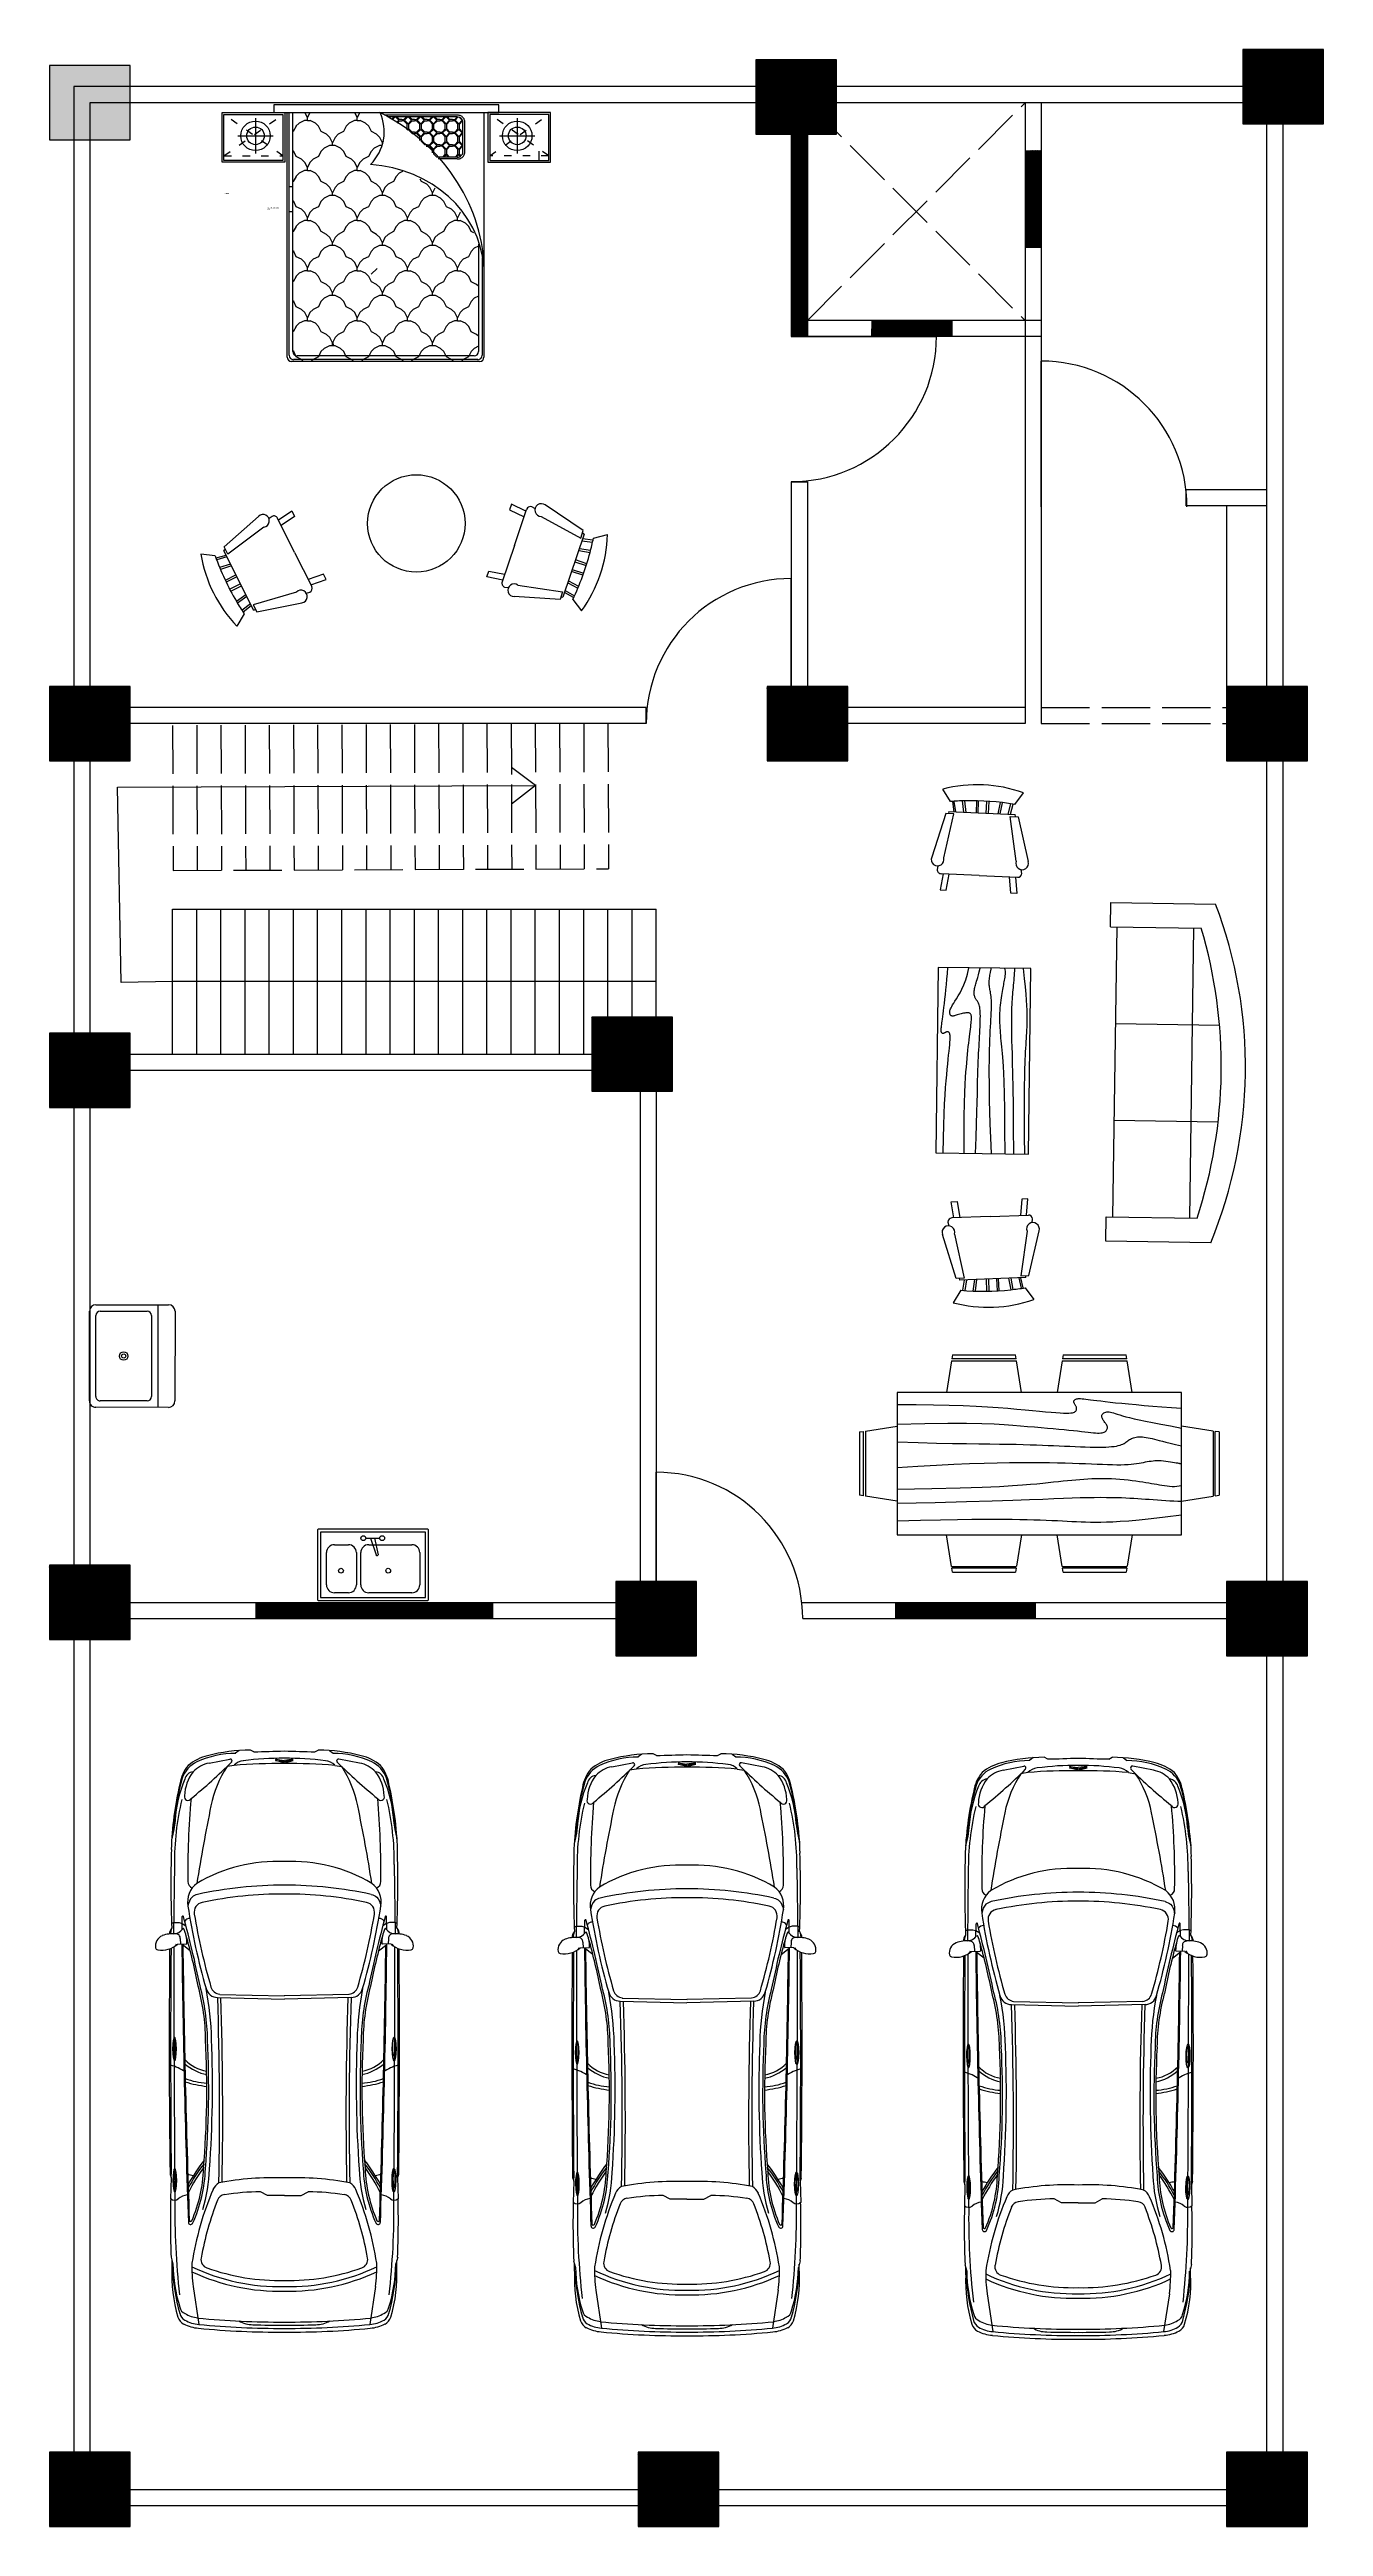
# Model space of a CAD drawing. Header units: inches. Extents: x 6 to 322, y 14 to 629.
import ezdxf

# ---------------------------------------------------------------- set-up
doc = ezdxf.new("R2010")
doc.units = ezdxf.units.IN
doc.header["$MEASUREMENT"] = 0
doc.linetypes.add('ACAD_ISO02W100', pattern=[15, 12, -3])
doc.linetypes.add('ACAD_ISO03W100', pattern=[30, 12, -18])
doc.styles.add('ATTR', font='romans.shx', dxfattribs={"width": 0.8, "height": 1.075})
doc.styles.get("Standard").update_dxf_attribs({"font": 'arial.ttf'})

# ---------------------------------------------------------------- blocks, each defined once
blk = doc.blocks.new('A$C029D5C69')
for p, q in [((0, 1.606), (0, 2.007)), ((0, 2.007), (0.505, 2.007)), ((0.416, 2.069), (0.416, 2.007)), ((2.231, 2.069), (0.416, 2.069)), ((0.416, 2.007), (2.231, 2.007)), ((0.505, 2.007), (0.505, 1.606)), ((0.525, 0.035), (0.525, 2.007)), ((0.54, 0.05), (0.54, 2.007)), ((0.571, 0.08), (0.571, 2.007)), ((0.687, 1.966), (0.667, 2.007)), ((0.707, 2.007), (0.687, 1.966)), ((1.09, 1.966), (1.07, 2.007)), ((1.111, 2.007), (1.09, 1.966)), ((2.111, 2.009), (2.111, 0.035)), ((2.648, 2.007), (2.143, 2.007)), ((2.143, 2.007), (2.143, 1.606)), ((2.231, 2.007), (2.231, 2.069)), ((2.648, 1.606), (2.648, 2.007)), ((0.015, 1.621), (0.015, 1.992)), ((0.015, 1.992), (0.49, 1.992)), ((0.127, 1.819), (0.411, 1.819)), ((0.269, 1.961), (0.269, 1.676)), ((0.49, 1.992), (0.49, 1.621)), ((0.574, 1.853), (0.571, 1.851)), ((0.574, 1.853), (0.571, 1.851)), ((0.596, 1.896), (0.574, 1.853)), ((0.621, 1.921), (0.595, 1.896)), ((0.663, 1.942), (0.621, 1.921)), ((0.663, 1.942), (0.621, 1.921)), ((0.687, 1.942), (0.663, 1.942)), ((0.687, 1.942), (0.687, 1.966)), ((0.687, 1.942), (0.687, 1.966)), ((0.687, 1.942), (0.71, 1.942)), ((0.753, 1.921), (0.71, 1.942)), ((0.753, 1.921), (0.71, 1.942)), ((0.778, 1.896), (0.753, 1.921)), ((0.799, 1.853), (0.778, 1.896)), ((0.842, 1.832), (0.799, 1.853)), ((0.842, 1.832), (0.799, 1.853)), ((0.867, 1.807), (0.842, 1.832)), ((0.889, 1.764), (0.867, 1.807)), ((0.91, 1.807), (0.889, 1.764)), ((0.935, 1.832), (0.91, 1.807)), ((0.978, 1.853), (0.935, 1.832)), ((0.978, 1.853), (0.935, 1.832)), ((0.999, 1.896), (0.978, 1.853)), ((1.024, 1.921), (0.999, 1.896)), ((1.067, 1.942), (1.024, 1.921)), ((1.067, 1.942), (1.024, 1.921)), ((1.09, 1.942), (1.067, 1.942)), ((1.09, 1.942), (1.09, 1.966)), ((1.09, 1.942), (1.09, 1.966)), ((1.09, 1.942), (1.114, 1.942)), ((1.156, 1.921), (1.114, 1.942)), ((1.156, 1.921), (1.114, 1.942)), ((1.182, 1.896), (1.156, 1.921)), ((1.203, 1.853), (1.182, 1.896)), ((1.245, 1.832), (1.203, 1.853)), ((1.245, 1.832), (1.203, 1.853)), ((1.271, 1.807), (1.245, 1.832)), ((1.292, 1.764), (1.271, 1.807)), ((1.895, 1.986), (1.308, 1.986)), ((1.895, 1.971), (1.334, 1.971)), ((1.385, 1.971), (1.366, 1.952)), ((1.394, 1.971), (1.371, 1.948)), ((1.425, 1.945), (1.399, 1.971)), ((1.425, 1.945), (1.406, 1.926)), ((1.429, 1.951), (1.408, 1.971)), ((1.429, 1.939), (1.412, 1.922)), ((1.448, 1.951), (1.429, 1.951)), ((1.429, 1.939), (1.448, 1.939)), ((1.448, 1.951), (1.466, 1.951)), ((1.466, 1.939), (1.448, 1.939)), ((1.487, 1.971), (1.466, 1.951)), ((1.493, 1.913), (1.466, 1.939)), ((1.497, 1.971), (1.47, 1.945)), ((1.499, 1.917), (1.47, 1.945)), ((1.493, 1.875), (1.487, 1.869)), ((1.499, 1.871), (1.492, 1.865)), ((1.493, 1.875), (1.493, 1.913)), ((1.527, 1.945), (1.499, 1.917)), ((1.527, 1.843), (1.499, 1.871)), ((1.527, 1.945), (1.501, 1.971)), ((1.531, 1.939), (1.504, 1.913)), ((1.504, 1.875), (1.504, 1.913)), ((1.531, 1.849), (1.504, 1.875)), ((1.531, 1.951), (1.51, 1.971)), ((1.527, 1.843), (1.524, 1.84)), ((1.531, 1.837), (1.529, 1.836)), ((1.55, 1.951), (1.531, 1.951)), ((1.531, 1.939), (1.55, 1.939)), ((1.55, 1.849), (1.531, 1.849)), ((1.531, 1.837), (1.55, 1.837)), ((1.55, 1.951), (1.568, 1.951)), ((1.568, 1.939), (1.55, 1.939)), ((1.55, 1.849), (1.568, 1.849)), ((1.568, 1.837), (1.55, 1.837)), ((1.589, 1.971), (1.568, 1.951)), ((1.595, 1.913), (1.568, 1.939)), ((1.595, 1.875), (1.568, 1.849)), ((1.595, 1.811), (1.568, 1.837)), ((1.599, 1.971), (1.572, 1.945)), ((1.601, 1.917), (1.572, 1.945)), ((1.601, 1.871), (1.572, 1.843)), ((1.601, 1.815), (1.572, 1.843)), ((1.595, 1.875), (1.595, 1.913)), ((1.595, 1.781), (1.595, 1.811)), ((1.629, 1.945), (1.601, 1.917)), ((1.629, 1.843), (1.601, 1.871)), ((1.629, 1.843), (1.601, 1.815)), ((1.629, 1.945), (1.603, 1.971)), ((1.633, 1.939), (1.606, 1.913)), ((1.606, 1.875), (1.606, 1.913)), ((1.633, 1.849), (1.606, 1.875)), ((1.633, 1.837), (1.606, 1.811)), ((1.606, 1.773), (1.606, 1.811)), ((1.633, 1.951), (1.612, 1.971)), ((1.652, 1.951), (1.633, 1.951)), ((1.633, 1.939), (1.652, 1.939)), ((1.652, 1.849), (1.633, 1.849)), ((1.633, 1.837), (1.652, 1.837)), ((1.652, 1.951), (1.671, 1.951)), ((1.671, 1.939), (1.652, 1.939)), ((1.652, 1.849), (1.671, 1.849)), ((1.671, 1.837), (1.652, 1.837)), ((1.691, 1.971), (1.671, 1.951)), ((1.697, 1.913), (1.671, 1.939)), ((1.697, 1.875), (1.671, 1.849)), ((1.697, 1.811), (1.671, 1.837)), ((1.701, 1.971), (1.674, 1.945)), ((1.703, 1.917), (1.674, 1.945)), ((1.703, 1.871), (1.674, 1.843)), ((1.703, 1.815), (1.674, 1.843)), ((1.697, 1.875), (1.697, 1.913)), ((1.697, 1.773), (1.697, 1.811)), ((1.731, 1.945), (1.703, 1.917)), ((1.731, 1.843), (1.703, 1.871)), ((1.731, 1.843), (1.703, 1.815)), ((1.731, 1.945), (1.705, 1.971)), ((1.735, 1.939), (1.708, 1.913)), ((1.708, 1.875), (1.708, 1.913)), ((1.735, 1.849), (1.708, 1.875)), ((1.735, 1.837), (1.708, 1.811)), ((1.708, 1.773), (1.708, 1.811)), ((1.735, 1.951), (1.714, 1.971)), ((1.754, 1.951), (1.735, 1.951)), ((1.735, 1.939), (1.754, 1.939)), ((1.754, 1.849), (1.735, 1.849)), ((1.735, 1.837), (1.754, 1.837)), ((1.754, 1.951), (1.773, 1.951)), ((1.773, 1.939), (1.754, 1.939)), ((1.754, 1.849), (1.773, 1.849)), ((1.773, 1.837), (1.754, 1.837)), ((1.793, 1.971), (1.773, 1.951)), ((1.799, 1.913), (1.773, 1.939)), ((1.799, 1.875), (1.773, 1.849)), ((1.799, 1.811), (1.773, 1.837)), ((1.803, 1.971), (1.777, 1.945)), ((1.805, 1.917), (1.777, 1.945)), ((1.805, 1.871), (1.777, 1.843)), ((1.805, 1.815), (1.777, 1.843)), ((1.799, 1.875), (1.799, 1.913)), ((1.799, 1.773), (1.799, 1.811)), ((1.833, 1.945), (1.805, 1.917)), ((1.833, 1.843), (1.805, 1.871)), ((1.833, 1.843), (1.805, 1.815)), ((1.833, 1.945), (1.807, 1.971)), ((1.837, 1.939), (1.811, 1.913)), ((1.811, 1.875), (1.811, 1.913)), ((1.837, 1.849), (1.811, 1.875)), ((1.837, 1.837), (1.811, 1.811)), ((1.811, 1.773), (1.811, 1.811)), ((1.837, 1.951), (1.817, 1.971)), ((1.856, 1.951), (1.837, 1.951)), ((1.837, 1.939), (1.856, 1.939)), ((1.856, 1.849), (1.837, 1.849)), ((1.837, 1.837), (1.856, 1.837)), ((1.856, 1.951), (1.875, 1.951)), ((1.875, 1.939), (1.856, 1.939)), ((1.856, 1.849), (1.875, 1.849)), ((1.875, 1.837), (1.856, 1.837)), ((1.895, 1.971), (1.875, 1.951)), ((1.901, 1.913), (1.875, 1.939)), ((1.901, 1.875), (1.875, 1.849)), ((1.901, 1.811), (1.875, 1.837)), ((1.904, 1.971), (1.879, 1.945)), ((1.907, 1.917), (1.879, 1.945)), ((1.907, 1.871), (1.879, 1.843)), ((1.907, 1.815), (1.879, 1.843)), ((1.901, 1.875), (1.901, 1.913)), ((1.901, 1.773), (1.901, 1.811)), ((1.935, 1.945), (1.907, 1.917)), ((1.935, 1.843), (1.907, 1.871)), ((1.935, 1.843), (1.907, 1.815)), ((1.935, 1.945), (1.911, 1.969)), ((1.939, 1.939), (1.913, 1.913)), ((1.913, 1.875), (1.913, 1.913)), ((1.939, 1.849), (1.913, 1.875)), ((1.939, 1.837), (1.913, 1.811)), ((1.913, 1.773), (1.913, 1.811)), ((1.939, 1.939), (1.94, 1.939)), ((1.941, 1.849), (1.939, 1.849)), ((1.939, 1.837), (1.941, 1.837)), ((1.941, 1.688), (1.941, 1.931)), ((1.957, 1.688), (1.957, 1.931)), ((2.633, 1.992), (2.158, 1.992)), ((2.158, 1.992), (2.158, 1.621)), ((2.237, 1.819), (2.521, 1.819)), ((2.379, 1.961), (2.379, 1.676)), ((2.633, 1.621), (2.633, 1.992)), ((0.505, 1.606), (0, 1.606)), ((0.49, 1.621), (0.015, 1.621)), ((0.577, 1.694), (0.571, 1.7)), ((0.598, 1.652), (0.577, 1.694)), ((0.64, 1.63), (0.598, 1.652)), ((0.64, 1.63), (0.598, 1.652)), ((0.666, 1.605), (0.64, 1.631)), ((0.687, 1.563), (0.666, 1.605)), ((0.708, 1.605), (0.687, 1.563)), ((0.734, 1.631), (0.708, 1.605)), ((0.776, 1.652), (0.734, 1.63)), ((0.776, 1.652), (0.734, 1.63)), ((0.797, 1.694), (0.776, 1.652)), ((0.823, 1.72), (0.797, 1.694)), ((0.865, 1.741), (0.823, 1.72)), ((0.865, 1.741), (0.823, 1.72)), ((0.912, 1.741), (0.865, 1.741)), ((0.889, 1.741), (0.889, 1.764)), ((0.954, 1.72), (0.912, 1.741)), ((0.954, 1.72), (0.912, 1.741)), ((0.98, 1.694), (0.954, 1.72)), ((1.001, 1.652), (0.98, 1.694)), ((1.044, 1.63), (1.001, 1.652)), ((1.044, 1.63), (1.001, 1.652)), ((1.069, 1.605), (1.044, 1.631)), ((1.09, 1.563), (1.069, 1.605)), ((1.111, 1.605), (1.09, 1.563)), ((1.137, 1.631), (1.111, 1.605)), ((1.179, 1.652), (1.137, 1.63)), ((1.179, 1.652), (1.137, 1.63)), ((1.201, 1.694), (1.179, 1.652)), ((1.226, 1.72), (1.201, 1.694)), ((1.268, 1.741), (1.226, 1.72)), ((1.268, 1.741), (1.226, 1.72)), ((1.289, 1.741), (1.268, 1.741)), ((1.298, 1.777), (1.292, 1.764)), ((1.292, 1.752), (1.292, 1.764)), ((1.633, 1.746), (1.606, 1.773)), ((1.652, 1.746), (1.633, 1.746)), ((1.644, 1.735), (1.652, 1.735)), ((1.652, 1.746), (1.671, 1.746)), ((1.671, 1.735), (1.652, 1.735)), ((1.697, 1.773), (1.671, 1.746)), ((1.697, 1.709), (1.671, 1.735)), ((1.703, 1.769), (1.674, 1.741)), ((1.703, 1.712), (1.674, 1.741)), ((1.697, 1.682), (1.697, 1.709)), ((1.731, 1.741), (1.703, 1.769)), ((1.731, 1.741), (1.703, 1.712)), ((1.735, 1.746), (1.708, 1.773)), ((1.735, 1.735), (1.708, 1.709)), ((1.708, 1.671), (1.708, 1.709)), ((1.732, 1.648), (1.708, 1.671)), ((1.896, 1.648), (1.729, 1.648)), ((1.754, 1.746), (1.735, 1.746)), ((1.735, 1.735), (1.754, 1.735)), ((1.896, 1.633), (1.742, 1.633)), ((1.754, 1.746), (1.773, 1.746)), ((1.773, 1.735), (1.754, 1.735)), ((1.799, 1.773), (1.773, 1.746)), ((1.799, 1.709), (1.773, 1.735)), ((1.799, 1.671), (1.776, 1.648)), ((1.805, 1.769), (1.777, 1.741)), ((1.805, 1.712), (1.777, 1.741)), ((1.805, 1.667), (1.785, 1.648)), ((1.799, 1.671), (1.799, 1.709)), ((1.833, 1.741), (1.805, 1.769)), ((1.833, 1.741), (1.805, 1.712)), ((1.824, 1.648), (1.805, 1.667)), ((1.837, 1.746), (1.811, 1.773)), ((1.837, 1.735), (1.811, 1.709)), ((1.811, 1.671), (1.811, 1.709)), ((1.834, 1.648), (1.811, 1.671)), ((1.856, 1.746), (1.837, 1.746)), ((1.837, 1.735), (1.856, 1.735)), ((1.856, 1.746), (1.875, 1.746)), ((1.875, 1.735), (1.856, 1.735)), ((1.901, 1.773), (1.875, 1.746)), ((1.901, 1.709), (1.875, 1.735)), ((1.901, 1.671), (1.878, 1.648)), ((1.907, 1.769), (1.879, 1.741)), ((1.907, 1.712), (1.879, 1.741)), ((1.907, 1.667), (1.888, 1.648)), ((1.901, 1.671), (1.901, 1.709)), ((1.935, 1.741), (1.907, 1.769)), ((1.935, 1.741), (1.907, 1.712)), ((1.92, 1.654), (1.907, 1.667)), ((1.939, 1.746), (1.913, 1.773)), ((1.939, 1.735), (1.913, 1.709)), ((1.913, 1.671), (1.913, 1.709)), ((1.926, 1.658), (1.913, 1.671)), ((1.941, 1.746), (1.939, 1.746)), ((1.939, 1.735), (1.941, 1.735)), ((2.143, 1.606), (2.648, 1.606)), ((2.158, 1.621), (2.633, 1.621)), ((2.555, 1.627), (2.555, 1.696)), ((0.54, 1.412), (0.571, 1.412)), ((0.574, 1.45), (0.571, 1.448)), ((0.574, 1.45), (0.571, 1.448)), ((0.596, 1.492), (0.574, 1.45)), ((0.621, 1.518), (0.595, 1.492)), ((0.663, 1.539), (0.621, 1.518)), ((0.663, 1.539), (0.621, 1.518)), ((0.687, 1.539), (0.663, 1.539)), ((0.687, 1.539), (0.687, 1.563)), ((0.687, 1.539), (0.687, 1.563)), ((0.687, 1.539), (0.71, 1.539)), ((0.753, 1.518), (0.71, 1.539)), ((0.753, 1.518), (0.71, 1.539)), ((0.778, 1.492), (0.753, 1.518)), ((0.799, 1.45), (0.778, 1.492)), ((0.842, 1.429), (0.799, 1.45)), ((0.842, 1.429), (0.799, 1.45)), ((0.867, 1.403), (0.842, 1.429)), ((0.889, 1.361), (0.867, 1.403)), ((0.91, 1.403), (0.889, 1.361)), ((0.935, 1.429), (0.91, 1.403)), ((0.978, 1.45), (0.935, 1.429)), ((0.978, 1.45), (0.935, 1.429)), ((0.999, 1.492), (0.978, 1.45)), ((1.024, 1.518), (0.999, 1.492)), ((1.067, 1.539), (1.024, 1.518)), ((1.067, 1.539), (1.024, 1.518)), ((1.09, 1.539), (1.067, 1.539)), ((1.09, 1.539), (1.09, 1.563)), ((1.09, 1.539), (1.09, 1.563)), ((1.09, 1.539), (1.114, 1.539)), ((1.156, 1.518), (1.114, 1.539)), ((1.156, 1.518), (1.114, 1.539)), ((1.182, 1.492), (1.156, 1.518)), ((1.203, 1.45), (1.182, 1.492)), ((1.245, 1.429), (1.203, 1.45)), ((1.245, 1.429), (1.203, 1.45)), ((1.271, 1.403), (1.245, 1.429)), ((1.292, 1.361), (1.271, 1.403)), ((1.313, 1.403), (1.292, 1.361)), ((1.339, 1.429), (1.313, 1.403)), ((1.381, 1.45), (1.339, 1.429)), ((1.381, 1.45), (1.339, 1.429)), ((1.402, 1.492), (1.381, 1.45)), ((1.428, 1.518), (1.402, 1.492)), ((1.453, 1.531), (1.428, 1.518)), ((1.453, 1.531), (1.428, 1.518)), ((1.606, 1.45), (1.597, 1.469)), ((1.649, 1.429), (1.606, 1.45)), ((1.649, 1.429), (1.606, 1.45)), ((1.674, 1.403), (1.649, 1.429)), ((1.695, 1.361), (1.674, 1.403)), ((1.714, 1.398), (1.695, 1.361)), ((0.54, 1.21), (0.571, 1.21)), ((0.577, 1.291), (0.571, 1.297)), ((0.598, 1.248), (0.577, 1.291)), ((0.64, 1.227), (0.598, 1.248)), ((0.64, 1.227), (0.598, 1.248)), ((0.666, 1.202), (0.64, 1.227)), ((0.687, 1.159), (0.666, 1.202)), ((0.708, 1.202), (0.687, 1.159)), ((0.734, 1.227), (0.708, 1.202)), ((0.776, 1.248), (0.734, 1.227)), ((0.776, 1.248), (0.734, 1.227)), ((0.797, 1.291), (0.776, 1.248)), ((0.823, 1.316), (0.797, 1.291)), ((0.865, 1.337), (0.823, 1.316)), ((0.865, 1.337), (0.823, 1.316)), ((0.912, 1.337), (0.865, 1.337)), ((0.889, 1.337), (0.889, 1.361)), ((0.954, 1.316), (0.912, 1.337)), ((0.954, 1.316), (0.912, 1.337)), ((0.98, 1.291), (0.954, 1.316)), ((1.001, 1.248), (0.98, 1.291)), ((1.044, 1.227), (1.001, 1.248)), ((1.044, 1.227), (1.001, 1.248)), ((1.069, 1.202), (1.044, 1.227)), ((1.09, 1.159), (1.069, 1.202)), ((1.111, 1.202), (1.09, 1.159)), ((1.137, 1.227), (1.111, 1.202)), ((1.179, 1.248), (1.137, 1.227)), ((1.179, 1.248), (1.137, 1.227)), ((1.201, 1.291), (1.179, 1.248)), ((1.226, 1.316), (1.201, 1.291)), ((1.268, 1.337), (1.226, 1.316)), ((1.268, 1.337), (1.226, 1.316)), ((1.315, 1.337), (1.268, 1.337)), ((1.292, 1.337), (1.292, 1.361)), ((1.358, 1.316), (1.315, 1.337)), ((1.358, 1.316), (1.315, 1.337)), ((1.383, 1.291), (1.358, 1.316)), ((1.404, 1.248), (1.383, 1.291)), ((1.447, 1.227), (1.404, 1.248)), ((1.447, 1.227), (1.404, 1.248)), ((1.472, 1.202), (1.447, 1.227)), ((1.494, 1.159), (1.472, 1.202)), ((1.515, 1.202), (1.494, 1.159)), ((1.54, 1.227), (1.515, 1.202)), ((1.583, 1.248), (1.54, 1.227)), ((1.583, 1.248), (1.54, 1.227)), ((1.604, 1.291), (1.583, 1.248)), ((1.629, 1.316), (1.604, 1.291)), ((1.672, 1.337), (1.629, 1.316)), ((1.672, 1.337), (1.629, 1.316)), ((1.719, 1.337), (1.672, 1.337)), ((1.695, 1.337), (1.695, 1.361)), ((1.761, 1.316), (1.719, 1.337)), ((1.761, 1.316), (1.719, 1.337)), ((1.787, 1.291), (1.761, 1.316)), ((1.808, 1.248), (1.787, 1.291)), ((1.85, 1.227), (1.808, 1.248)), ((1.85, 1.227), (1.808, 1.248)), ((1.876, 1.202), (1.85, 1.227)), ((1.897, 1.159), (1.876, 1.202)), ((1.918, 1.202), (1.897, 1.159)), ((1.922, 1.205), (1.918, 1.202)), ((0.574, 1.047), (0.571, 1.045)), ((0.574, 1.047), (0.571, 1.045)), ((0.596, 1.089), (0.574, 1.047)), ((0.621, 1.115), (0.595, 1.089)), ((0.663, 1.136), (0.621, 1.115)), ((0.663, 1.136), (0.621, 1.115)), ((0.687, 1.136), (0.663, 1.136)), ((0.687, 1.136), (0.687, 1.159)), ((0.687, 1.136), (0.687, 1.159)), ((0.687, 1.136), (0.71, 1.136)), ((0.753, 1.115), (0.71, 1.136)), ((0.753, 1.115), (0.71, 1.136)), ((0.778, 1.089), (0.753, 1.115)), ((0.799, 1.047), (0.778, 1.089)), ((0.842, 1.025), (0.799, 1.047)), ((0.842, 1.025), (0.799, 1.047)), ((0.867, 1), (0.842, 1.025)), ((0.889, 0.958), (0.867, 1)), ((0.91, 1), (0.889, 0.958)), ((0.935, 1.025), (0.91, 1)), ((0.978, 1.047), (0.935, 1.025)), ((0.978, 1.047), (0.935, 1.025)), ((0.999, 1.089), (0.978, 1.047)), ((1.024, 1.115), (0.999, 1.089)), ((1.067, 1.136), (1.024, 1.115)), ((1.067, 1.136), (1.024, 1.115)), ((1.09, 1.136), (1.067, 1.136)), ((1.09, 1.136), (1.09, 1.159)), ((1.09, 1.136), (1.09, 1.159)), ((1.09, 1.136), (1.114, 1.136)), ((1.156, 1.115), (1.114, 1.136)), ((1.156, 1.115), (1.114, 1.136)), ((1.182, 1.089), (1.156, 1.115)), ((1.203, 1.047), (1.182, 1.089)), ((1.245, 1.025), (1.203, 1.047)), ((1.245, 1.025), (1.203, 1.047)), ((1.271, 1), (1.245, 1.025)), ((1.292, 0.958), (1.271, 1)), ((1.313, 1), (1.292, 0.958)), ((1.339, 1.025), (1.313, 1)), ((1.381, 1.047), (1.339, 1.025)), ((1.381, 1.047), (1.339, 1.025)), ((1.402, 1.089), (1.381, 1.047)), ((1.428, 1.115), (1.402, 1.089)), ((1.47, 1.136), (1.428, 1.115)), ((1.47, 1.136), (1.428, 1.115)), ((1.494, 1.136), (1.47, 1.136)), ((1.494, 1.136), (1.494, 1.159)), ((1.494, 1.136), (1.494, 1.159)), ((1.494, 1.136), (1.517, 1.136)), ((1.559, 1.115), (1.517, 1.136)), ((1.559, 1.115), (1.517, 1.136)), ((1.585, 1.089), (1.559, 1.115)), ((1.606, 1.047), (1.585, 1.089)), ((1.649, 1.025), (1.606, 1.047)), ((1.649, 1.025), (1.606, 1.047)), ((1.674, 1), (1.649, 1.025)), ((1.695, 0.958), (1.674, 1)), ((1.716, 1), (1.695, 0.958)), ((1.742, 1.025), (1.716, 1)), ((1.784, 1.047), (1.742, 1.025)), ((1.784, 1.047), (1.742, 1.025)), ((1.806, 1.089), (1.784, 1.047)), ((1.831, 1.115), (1.806, 1.089)), ((1.873, 1.136), (1.831, 1.115)), ((1.873, 1.136), (1.831, 1.115)), ((1.897, 1.136), (1.873, 1.136)), ((1.897, 1.136), (1.897, 1.159)), ((1.897, 1.136), (1.897, 1.159)), ((1.897, 1.136), (1.92, 1.136)), ((1.963, 1.115), (1.92, 1.136)), ((1.963, 1.115), (1.92, 1.136)), ((1.988, 1.089), (1.963, 1.115)), ((2.009, 1.047), (1.988, 1.089)), ((2.028, 1.038), (2.009, 1.047)), ((2.028, 1.038), (2.009, 1.047)), ((0.577, 0.887), (0.571, 0.893)), ((0.598, 0.845), (0.577, 0.887)), ((0.64, 0.824), (0.598, 0.845)), ((0.64, 0.824), (0.598, 0.845)), ((0.666, 0.798), (0.64, 0.824)), ((0.734, 0.824), (0.708, 0.798)), ((0.776, 0.845), (0.734, 0.824)), ((0.776, 0.845), (0.734, 0.824)), ((0.797, 0.887), (0.776, 0.845)), ((0.823, 0.913), (0.797, 0.887)), ((0.865, 0.934), (0.823, 0.913)), ((0.865, 0.934), (0.823, 0.913)), ((0.912, 0.934), (0.865, 0.934)), ((0.889, 0.934), (0.889, 0.958)), ((0.954, 0.913), (0.912, 0.934)), ((0.954, 0.913), (0.912, 0.934)), ((0.98, 0.887), (0.954, 0.913)), ((1.001, 0.845), (0.98, 0.887)), ((1.044, 0.824), (1.001, 0.845)), ((1.044, 0.824), (1.001, 0.845)), ((1.069, 0.798), (1.044, 0.824)), ((1.137, 0.824), (1.111, 0.798)), ((1.179, 0.845), (1.137, 0.824)), ((1.179, 0.845), (1.137, 0.824)), ((1.201, 0.887), (1.179, 0.845)), ((1.226, 0.913), (1.201, 0.887)), ((1.268, 0.934), (1.226, 0.913)), ((1.268, 0.934), (1.226, 0.913)), ((1.315, 0.934), (1.268, 0.934)), ((1.292, 0.934), (1.292, 0.958)), ((1.358, 0.913), (1.315, 0.934)), ((1.358, 0.913), (1.315, 0.934)), ((1.383, 0.887), (1.358, 0.913)), ((1.404, 0.845), (1.383, 0.887)), ((1.447, 0.824), (1.404, 0.845)), ((1.447, 0.824), (1.404, 0.845)), ((1.472, 0.798), (1.447, 0.824)), ((1.54, 0.824), (1.515, 0.798)), ((1.583, 0.845), (1.54, 0.824)), ((1.583, 0.845), (1.54, 0.824)), ((1.604, 0.887), (1.583, 0.845)), ((1.629, 0.913), (1.604, 0.887)), ((1.672, 0.934), (1.629, 0.913)), ((1.672, 0.934), (1.629, 0.913)), ((1.719, 0.934), (1.672, 0.934)), ((1.695, 0.934), (1.695, 0.958)), ((1.761, 0.913), (1.719, 0.934)), ((1.761, 0.913), (1.719, 0.934)), ((1.787, 0.887), (1.761, 0.913)), ((1.808, 0.845), (1.787, 0.887)), ((1.85, 0.824), (1.808, 0.845)), ((1.85, 0.824), (1.808, 0.845)), ((1.876, 0.798), (1.85, 0.824)), ((1.944, 0.824), (1.918, 0.798)), ((1.986, 0.845), (1.944, 0.824)), ((1.986, 0.845), (1.944, 0.824)), ((2.007, 0.887), (1.986, 0.845)), ((2.033, 0.913), (2.007, 0.887)), ((2.066, 0.93), (2.033, 0.913)), ((2.066, 0.93), (2.033, 0.913)), ((2.066, 0.946), (2.066, 0.08)), ((2.096, 0.837), (2.096, 0.05)), ((0.574, 0.643), (0.571, 0.641)), ((0.574, 0.643), (0.571, 0.641)), ((0.596, 0.686), (0.574, 0.643)), ((0.621, 0.711), (0.595, 0.686)), ((0.663, 0.732), (0.621, 0.711)), ((0.663, 0.732), (0.621, 0.711)), ((0.687, 0.732), (0.663, 0.732)), ((0.687, 0.756), (0.666, 0.798)), ((0.708, 0.798), (0.687, 0.756)), ((0.687, 0.732), (0.687, 0.756)), ((0.687, 0.732), (0.687, 0.756)), ((0.687, 0.732), (0.71, 0.732)), ((0.753, 0.711), (0.71, 0.732)), ((0.753, 0.711), (0.71, 0.732)), ((0.778, 0.686), (0.753, 0.711)), ((0.799, 0.643), (0.778, 0.686)), ((0.842, 0.622), (0.799, 0.643)), ((0.842, 0.622), (0.799, 0.643)), ((0.867, 0.597), (0.842, 0.622)), ((0.935, 0.622), (0.91, 0.597)), ((0.978, 0.643), (0.935, 0.622)), ((0.978, 0.643), (0.935, 0.622)), ((0.999, 0.686), (0.978, 0.643)), ((1.024, 0.711), (0.999, 0.686)), ((1.067, 0.732), (1.024, 0.711)), ((1.067, 0.732), (1.024, 0.711)), ((1.09, 0.732), (1.067, 0.732)), ((1.09, 0.756), (1.069, 0.798)), ((1.111, 0.798), (1.09, 0.756)), ((1.09, 0.732), (1.09, 0.756)), ((1.09, 0.732), (1.09, 0.756)), ((1.09, 0.732), (1.114, 0.732)), ((1.156, 0.711), (1.114, 0.732)), ((1.156, 0.711), (1.114, 0.732)), ((1.182, 0.686), (1.156, 0.711)), ((1.203, 0.643), (1.182, 0.686)), ((1.202, 0.703), (1.25, 0.751)), ((1.245, 0.622), (1.203, 0.643)), ((1.245, 0.622), (1.203, 0.643)), ((1.271, 0.597), (1.245, 0.622)), ((1.339, 0.622), (1.313, 0.597)), ((1.381, 0.643), (1.339, 0.622)), ((1.381, 0.643), (1.339, 0.622)), ((1.402, 0.686), (1.381, 0.643)), ((1.428, 0.711), (1.402, 0.686)), ((1.47, 0.732), (1.428, 0.711)), ((1.47, 0.732), (1.428, 0.711)), ((1.494, 0.732), (1.47, 0.732)), ((1.494, 0.756), (1.472, 0.798)), ((1.515, 0.798), (1.494, 0.756)), ((1.494, 0.732), (1.494, 0.756)), ((1.494, 0.732), (1.494, 0.756)), ((1.494, 0.732), (1.517, 0.732)), ((1.559, 0.711), (1.517, 0.732)), ((1.559, 0.711), (1.517, 0.732)), ((1.585, 0.686), (1.559, 0.711)), ((1.606, 0.643), (1.585, 0.686)), ((1.649, 0.622), (1.606, 0.643)), ((1.649, 0.622), (1.606, 0.643)), ((1.674, 0.597), (1.649, 0.622)), ((1.742, 0.622), (1.716, 0.597)), ((1.784, 0.643), (1.742, 0.622)), ((1.784, 0.643), (1.742, 0.622)), ((1.806, 0.686), (1.784, 0.643)), ((1.831, 0.711), (1.806, 0.686)), ((1.873, 0.732), (1.831, 0.711)), ((1.873, 0.732), (1.831, 0.711)), ((1.897, 0.732), (1.873, 0.732)), ((1.897, 0.756), (1.876, 0.798)), ((1.918, 0.798), (1.897, 0.756)), ((1.897, 0.732), (1.897, 0.756)), ((1.897, 0.732), (1.897, 0.756)), ((1.897, 0.732), (1.92, 0.732)), ((1.963, 0.711), (1.92, 0.732)), ((1.963, 0.711), (1.92, 0.732)), ((1.988, 0.686), (1.963, 0.711)), ((2.009, 0.643), (1.988, 0.686)), ((2.052, 0.622), (2.009, 0.643)), ((2.052, 0.622), (2.009, 0.643)), ((2.066, 0.608), (2.052, 0.622)), ((0.577, 0.484), (0.571, 0.49)), ((0.598, 0.442), (0.577, 0.484)), ((0.64, 0.42), (0.598, 0.442)), ((0.64, 0.42), (0.598, 0.442)), ((0.666, 0.395), (0.64, 0.42)), ((0.734, 0.42), (0.708, 0.395)), ((0.776, 0.442), (0.734, 0.42)), ((0.776, 0.442), (0.734, 0.42)), ((0.797, 0.484), (0.776, 0.442)), ((0.823, 0.51), (0.797, 0.484)), ((0.865, 0.531), (0.823, 0.51)), ((0.865, 0.531), (0.823, 0.51)), ((0.912, 0.531), (0.865, 0.531)), ((0.889, 0.554), (0.867, 0.597)), ((0.91, 0.597), (0.889, 0.554)), ((0.889, 0.531), (0.889, 0.554)), ((0.954, 0.51), (0.912, 0.531)), ((0.954, 0.51), (0.912, 0.531)), ((0.98, 0.484), (0.954, 0.51)), ((1.001, 0.442), (0.98, 0.484)), ((1.044, 0.42), (1.001, 0.442)), ((1.044, 0.42), (1.001, 0.442)), ((1.069, 0.395), (1.044, 0.42)), ((1.137, 0.42), (1.111, 0.395)), ((1.179, 0.442), (1.137, 0.42)), ((1.179, 0.442), (1.137, 0.42)), ((1.201, 0.484), (1.179, 0.442)), ((1.226, 0.51), (1.201, 0.484)), ((1.268, 0.531), (1.226, 0.51)), ((1.268, 0.531), (1.226, 0.51)), ((1.315, 0.531), (1.268, 0.531)), ((1.292, 0.554), (1.271, 0.597)), ((1.313, 0.597), (1.292, 0.554)), ((1.292, 0.531), (1.292, 0.554)), ((1.358, 0.51), (1.315, 0.531)), ((1.358, 0.51), (1.315, 0.531)), ((1.383, 0.484), (1.358, 0.51)), ((1.404, 0.442), (1.383, 0.484)), ((1.447, 0.42), (1.404, 0.442)), ((1.447, 0.42), (1.404, 0.442)), ((1.472, 0.395), (1.447, 0.42)), ((1.54, 0.42), (1.515, 0.395)), ((1.583, 0.442), (1.54, 0.42)), ((1.583, 0.442), (1.54, 0.42)), ((1.604, 0.484), (1.583, 0.442)), ((1.629, 0.51), (1.604, 0.484)), ((1.672, 0.531), (1.629, 0.51)), ((1.672, 0.531), (1.629, 0.51)), ((1.719, 0.531), (1.672, 0.531)), ((1.695, 0.554), (1.674, 0.597)), ((1.716, 0.597), (1.695, 0.554)), ((1.695, 0.531), (1.695, 0.554)), ((1.761, 0.51), (1.719, 0.531)), ((1.761, 0.51), (1.719, 0.531)), ((1.787, 0.484), (1.761, 0.51)), ((1.808, 0.442), (1.787, 0.484)), ((1.85, 0.42), (1.808, 0.442)), ((1.85, 0.42), (1.808, 0.442)), ((1.876, 0.395), (1.85, 0.42)), ((1.944, 0.42), (1.918, 0.395)), ((1.986, 0.442), (1.944, 0.42)), ((1.986, 0.442), (1.944, 0.42)), ((2.007, 0.484), (1.986, 0.442)), ((2.033, 0.51), (2.007, 0.484)), ((2.066, 0.526), (2.033, 0.51)), ((2.066, 0.526), (2.033, 0.51)), ((0.574, 0.24), (0.571, 0.238)), ((0.574, 0.24), (0.571, 0.238)), ((0.596, 0.282), (0.574, 0.24)), ((0.621, 0.308), (0.595, 0.282)), ((0.663, 0.329), (0.621, 0.308)), ((0.663, 0.329), (0.621, 0.308)), ((0.687, 0.329), (0.663, 0.329)), ((0.687, 0.353), (0.666, 0.395)), ((0.708, 0.395), (0.687, 0.353)), ((0.687, 0.329), (0.687, 0.353)), ((0.687, 0.329), (0.687, 0.353)), ((0.687, 0.329), (0.71, 0.329)), ((0.753, 0.308), (0.71, 0.329)), ((0.753, 0.308), (0.71, 0.329)), ((0.778, 0.282), (0.753, 0.308)), ((0.799, 0.24), (0.778, 0.282)), ((0.842, 0.219), (0.799, 0.24)), ((0.842, 0.219), (0.799, 0.24)), ((0.867, 0.193), (0.842, 0.219)), ((0.935, 0.219), (0.91, 0.193)), ((0.978, 0.24), (0.935, 0.219)), ((0.978, 0.24), (0.935, 0.219)), ((0.999, 0.282), (0.978, 0.24)), ((1.024, 0.308), (0.999, 0.282)), ((1.067, 0.329), (1.024, 0.308)), ((1.067, 0.329), (1.024, 0.308)), ((1.09, 0.329), (1.067, 0.329)), ((1.09, 0.353), (1.069, 0.395)), ((1.111, 0.395), (1.09, 0.353)), ((1.09, 0.329), (1.09, 0.353)), ((1.09, 0.329), (1.09, 0.353)), ((1.09, 0.329), (1.114, 0.329)), ((1.156, 0.308), (1.114, 0.329)), ((1.156, 0.308), (1.114, 0.329)), ((1.182, 0.282), (1.156, 0.308)), ((1.203, 0.24), (1.182, 0.282)), ((1.245, 0.219), (1.203, 0.24)), ((1.245, 0.219), (1.203, 0.24)), ((1.271, 0.193), (1.245, 0.219)), ((1.339, 0.219), (1.313, 0.193)), ((1.381, 0.24), (1.339, 0.219)), ((1.381, 0.24), (1.339, 0.219)), ((1.402, 0.282), (1.381, 0.24)), ((1.428, 0.308), (1.402, 0.282)), ((1.47, 0.329), (1.428, 0.308)), ((1.47, 0.329), (1.428, 0.308)), ((1.494, 0.329), (1.47, 0.329)), ((1.494, 0.353), (1.472, 0.395)), ((1.515, 0.395), (1.494, 0.353)), ((1.494, 0.329), (1.494, 0.353)), ((1.494, 0.329), (1.494, 0.353)), ((1.494, 0.329), (1.517, 0.329)), ((1.559, 0.308), (1.517, 0.329)), ((1.559, 0.308), (1.517, 0.329)), ((1.585, 0.282), (1.559, 0.308)), ((1.606, 0.24), (1.585, 0.282)), ((1.649, 0.219), (1.606, 0.24)), ((1.649, 0.219), (1.606, 0.24)), ((1.674, 0.193), (1.649, 0.219)), ((1.742, 0.219), (1.716, 0.193)), ((1.784, 0.24), (1.742, 0.219)), ((1.784, 0.24), (1.742, 0.219)), ((1.806, 0.282), (1.784, 0.24)), ((1.831, 0.308), (1.806, 0.282)), ((1.873, 0.329), (1.831, 0.308)), ((1.873, 0.329), (1.831, 0.308)), ((1.897, 0.329), (1.873, 0.329)), ((1.897, 0.353), (1.876, 0.395)), ((1.918, 0.395), (1.897, 0.353)), ((1.897, 0.329), (1.897, 0.353)), ((1.897, 0.329), (1.897, 0.353)), ((1.897, 0.329), (1.92, 0.329)), ((1.963, 0.308), (1.92, 0.329)), ((1.963, 0.308), (1.92, 0.329)), ((1.988, 0.282), (1.963, 0.308)), ((2.009, 0.24), (1.988, 0.282)), ((2.052, 0.219), (2.009, 0.24)), ((2.052, 0.219), (2.009, 0.24)), ((2.066, 0.205), (2.052, 0.219)), ((2.076, 0), (0.56, 0)), ((0.577, 0.081), (0.571, 0.087)), ((2.061, 0.015), (0.575, 0.015)), ((0.598, 0.038), (0.577, 0.081)), ((0.64, 0.017), (0.598, 0.038)), ((0.64, 0.017), (0.598, 0.038)), ((2.031, 0.045), (0.606, 0.045)), ((0.652, 0.005), (0.64, 0.017)), ((0.734, 0.017), (0.721, 0.005)), ((0.776, 0.038), (0.734, 0.017)), ((0.776, 0.038), (0.734, 0.017)), ((0.797, 0.081), (0.776, 0.038)), ((0.823, 0.106), (0.797, 0.081)), ((0.865, 0.127), (0.823, 0.106)), ((0.865, 0.127), (0.823, 0.106)), ((0.912, 0.127), (0.865, 0.127)), ((0.889, 0.151), (0.867, 0.193)), ((0.91, 0.193), (0.889, 0.151)), ((0.889, 0.127), (0.889, 0.151)), ((0.954, 0.106), (0.912, 0.127)), ((0.954, 0.106), (0.912, 0.127)), ((0.98, 0.081), (0.954, 0.106)), ((1.001, 0.038), (0.98, 0.081)), ((1.044, 0.017), (1.001, 0.038)), ((1.044, 0.017), (1.001, 0.038)), ((1.056, 0.005), (1.044, 0.017)), ((1.137, 0.017), (1.125, 0.005)), ((1.179, 0.038), (1.137, 0.017)), ((1.179, 0.038), (1.137, 0.017)), ((1.201, 0.081), (1.179, 0.038)), ((1.226, 0.106), (1.201, 0.081)), ((1.268, 0.127), (1.226, 0.106)), ((1.268, 0.127), (1.226, 0.106)), ((1.315, 0.127), (1.268, 0.127)), ((1.292, 0.151), (1.271, 0.193)), ((1.313, 0.193), (1.292, 0.151)), ((1.292, 0.127), (1.292, 0.151)), ((1.358, 0.106), (1.315, 0.127)), ((1.358, 0.106), (1.315, 0.127)), ((1.383, 0.081), (1.358, 0.106)), ((1.404, 0.038), (1.383, 0.081)), ((1.447, 0.017), (1.404, 0.038)), ((1.447, 0.017), (1.404, 0.038)), ((1.459, 0.005), (1.447, 0.017)), ((1.54, 0.017), (1.528, 0.005)), ((1.583, 0.038), (1.54, 0.017)), ((1.583, 0.038), (1.54, 0.017)), ((1.604, 0.081), (1.583, 0.038)), ((1.629, 0.106), (1.604, 0.081)), ((1.672, 0.127), (1.629, 0.106)), ((1.672, 0.127), (1.629, 0.106)), ((1.719, 0.127), (1.672, 0.127)), ((1.695, 0.151), (1.674, 0.193)), ((1.716, 0.193), (1.695, 0.151)), ((1.695, 0.127), (1.695, 0.151)), ((1.761, 0.106), (1.719, 0.127)), ((1.761, 0.106), (1.719, 0.127)), ((1.787, 0.081), (1.761, 0.106)), ((1.808, 0.038), (1.787, 0.081)), ((1.85, 0.017), (1.808, 0.038)), ((1.85, 0.017), (1.808, 0.038)), ((1.862, 0.005), (1.85, 0.017)), ((1.944, 0.017), (1.932, 0.005)), ((1.986, 0.038), (1.944, 0.017)), ((1.986, 0.038), (1.944, 0.017)), ((2.007, 0.081), (1.986, 0.038)), ((2.033, 0.106), (2.007, 0.081)), ((2.066, 0.123), (2.033, 0.106)), ((2.066, 0.123), (2.033, 0.106))]:
    blk.add_line(p, q)
at = {"linetype": 'ACAD_ISO03W100', "ltscale": 0.005}
for p, q in [((0.49, 1.657), (0.015, 1.992)), ((0.015, 1.657), (0.49, 1.992)), ((2.633, 1.657), (2.158, 1.992)), ((2.158, 1.657), (2.633, 1.992)), ((0.015, 1.657), (0.49, 1.657)), ((2.633, 1.657), (2.158, 1.657))]:
    blk.add_line(p, q, dxfattribs=at)
for centre, radius in [((0.269, 1.819), 0.119), ((0.269, 1.819), 0.0711), ((2.379, 1.819), 0.119), ((2.379, 1.819), 0.0711)]:
    blk.add_circle(centre, radius)
for centre, radius, start, end in [((0.56, 0.035), 0.0351, 180, 270), ((0.575, 0.05), 0.0351, 180, 270), ((0.606, 0.08), 0.0351, 180, 270), ((0.284, 0.016), 0.625, 10.2961, 13.2684), ((2.031, 0.08), 0.0351, 270, 0), ((2.061, 0.05), 0.0351, 270, 0), ((2.076, 0.035), 0.0351, 270, 0)]:
    blk.add_arc(centre, radius, start, end)
for centre, major_axis, ratio, start_param, end_param in [((0.851, 1.853), (-0.456, 0), 0.89, 2.430919, 3.53111), ((0.367, 0.67), (1.74, 0.167), 0.88072, -0.045073, 0.941433), ((1.896, 1.931), (-0.0453, 0), 0.89, 3.141593, 4.712389), ((1.896, 1.688), (-0.0453, 0), 0.89, 1.570796, 3.141593), ((1.087, 0.675), (1.021, 0.121), 0.889348, -0.031673, 1.359628)]:
    blk.add_ellipse(centre, major_axis=major_axis, ratio=ratio, start_param=start_param, end_param=end_param)
for points, knots in [([(1.957, 1.931), (1.957, 1.934), (1.956, 1.936), (1.955, 1.943), (1.954, 1.947), (1.951, 1.954), (1.949, 1.958), (1.945, 1.964), (1.942, 1.967), (1.936, 1.973), (1.933, 1.975), (1.926, 1.98), (1.922, 1.981), (1.914, 1.984), (1.91, 1.985), (1.903, 1.986), (1.899, 1.986), (1.896, 1.986)], [3.141593, 3.141593, 3.141593, 3.141593, 3.277614, 3.277614, 3.488082, 3.488082, 3.698551, 3.698551, 3.909019, 3.909019, 4.119488, 4.119488, 4.329956, 4.329956, 4.540424, 4.540424, 4.712389, 4.712389, 4.712389, 4.712389]), ([(1.896, 1.633), (1.899, 1.633), (1.902, 1.633), (1.91, 1.634), (1.915, 1.635), (1.925, 1.639), (1.93, 1.642), (1.939, 1.648), (1.942, 1.652), (1.948, 1.659), (1.95, 1.663), (1.954, 1.671), (1.955, 1.675), (1.956, 1.682), (1.957, 1.685), (1.957, 1.688)], [1.570796, 1.570796, 1.570796, 1.570796, 1.718836, 1.718836, 1.993452, 1.993452, 2.268068, 2.268068, 2.542684, 2.542684, 2.761386, 2.761386, 2.980087, 2.980087, 3.141593, 3.141593, 3.141593, 3.141593])]:
    blk.add_open_spline(points, degree=3, knots=knots)
blk = doc.blocks.new('Chair - Rocking')
at = {"linetype": 'Continuous'}
for p, q in [((-8, -4.5), (-10, -1.5)), ((-7.5, -4.5), (-7, -7)), ((-6.5, -7), (-7.02225, -4.43)), ((-4.5, -7), (-4.96674, -4.19951)), ((-4, -7), (-4.40532, -4.16272)), ((-1.5, -4.05012), (-1.5, -7)), ((-1, -7), (-1, -4.05012)), ((1, -7), (1, -4.04655)), ((1.5, -4.05012), (1.5, -7)), ((4, -7), (4.40187, -4.18694)), ((4.5, -7), (4.96761, -4.19437)), ((6.5, -7), (7, -4.4057)), ((7.5, -4.5), (7, -7)), ((8, -4.5), (10, -1.5)), ((-9, -7.5), (-12, -18.49999)), ((-7, -7.5), (-9, -7.5)), ((-9, -18.49999), (-7, -7.5)), ((-8.23428, -6.99939), (-8.3093, -7.47958)), ((-8.23041, -7), (8.23915, -7)), ((7, -7.5), (9, -7.5)), ((9, -18.49999), (7, -7.5)), ((8.31071, -7.48854), (8.23449, -7.00073)), ((9, -7.5), (12, -18.49999)), ((-10.36644, -20.64523), (-10.5, -21.49999)), ((-9, -22.49999), (-9.5, -26.49999)), ((0, -22.49999), (-9.5, -22.49999)), ((-8, -26.49999), (-7.5, -22.49999)), ((0, -22.49999), (9.5, -22.49999)), ((8, -26.49999), (7.5, -22.49999)), ((9, -22.49999), (9.5, -26.49999)), ((10.5, -21.49999), (10.3575, -20.58798)), ((-9.5, -26.49999), (-8, -26.49999)), ((9.5, -26.49999), (8, -26.49999))]:
    blk.add_line(p, q, dxfattribs=at)
for centre, radius, start, end in [((0, -34.08333), 34.08333, 72.93847, 107.0615), ((0, -68.25004), 64.25, 93.92211, 97.15267), ((0, -68.25004), 64.25, 82.84733, 93.92211), ((-10.5, -18.99999), 1.58114, 161.5651, 18.43495), ((-9.5, -21.49999), 1, 180, 270), ((10.5, -18.99999), 1.58114, 161.5651, 18.43495), ((9.5, -21.49999), 1, 270, 0)]:
    blk.add_arc(centre, radius, start, end, dxfattribs=at)
blk = doc.blocks.new('Sofa - Roundback 7 ft.')
at = {"linetype": 'Continuous'}
for p, q in [((-36.000027, -34), (-36.000027, -11.4696)), ((-12.00002, -32.4421), (-12.00003, -6.5971)), ((11.99997, -32.4421), (11.99998, -6.5971)), ((35.99998, -34), (35.99998, -11.4696)), ((-35.999844, -13.3819), (35.9998, -13.3819)), ((-36.000027, -32.4421), (35.99998, -32.4421))]:
    blk.add_line(p, q, dxfattribs=at)
for points in [[(-36.000027, -34), (-42.000027, -34), (-42.000027, -8)], [(41.99998, -8), (41.99998, -34), (35.99998, -34)]]:
    blk.add_lwpolyline(points, dxfattribs=at)
for centre, radius, start, end in [((0, -114.25), 114.25, 68.43141, 111.5686), ((-0.00001, -127.1968), 121.1968, 72.72033, 107.2797)]:
    blk.add_arc(centre, radius, start, end, dxfattribs=at)
blk = doc.blocks.new('Table - Rectangular Woodgrain 60 x 30 in.')
at = {"linetype": 'Continuous'}
for p, q in [((0, 0), (0, -30)), ((60, 0), (0, 0)), ((60, -30), (60, 0)), ((0, -30), (60, -30))]:
    blk.add_line(p, q, dxfattribs=at)
for points in [[(0, -2.4), (4.8155, -2.418), (9.0302, -2.4688), (12.709, -2.5477), (15.9167, -2.65), (18.7181, -2.7711), (21.1781, -2.9063), (23.3616, -3.0508), (25.3333, -3.2), (27.1477, -3.3495), (28.8172, -3.4958), (30.3437, -3.636), (31.7291, -3.7667), (32.9756, -3.8849), (34.0849, -3.9875), (35.059, -4.0714), (35.9, -4.1334), (36.6114, -4.1711), (37.2041, -4.1854), (37.6906, -4.1779), (38.0833, -4.15), (38.3948, -4.1034), (38.6375, -4.0396), (38.8239, -3.9602), (38.9666, -3.8667), (39.0764, -3.7608), (39.1573, -3.6448), (39.2116, -3.521), (39.2416, -3.3917), (39.2498, -3.2593), (39.2385, -3.1261), (39.21, -2.9944), (39.1666, -2.8667), (39.111, -2.7447), (39.0468, -2.6281), (38.978, -2.5163), (38.9083, -2.4083), (38.8418, -2.3035), (38.7823, -2.201), (38.7337, -2.1001), (38.7, -2), (38.6844, -1.9003), (38.6875, -1.8021), (38.7094, -1.707), (38.75, -1.6167), (38.8094, -1.5326), (38.8875, -1.4563), (38.9844, -1.3893), (39.1, -1.3333), (39.2351, -1.2896), (39.3937, -1.2583), (39.5804, -1.2396), (39.8, -1.2333), (40.057, -1.2396), (40.3562, -1.2583), (40.7023, -1.2896), (41.1, -1.3333), (41.5547, -1.3895), (42.0755, -1.4573), (42.6721, -1.5361), (43.3542, -1.625), (44.1316, -1.7233), (45.014, -1.8302), (46.0114, -1.9449), (47.1333, -2.0667), (48.3862, -2.1947), (49.7625, -2.3281), (51.2513, -2.4663), (52.8416, -2.6083), (54.5226, -2.7535), (56.2833, -2.9011), (58.1127, -3.0501), (60, -3.2)], [(0, -9.2), (6.5759, -9.0858), (11.9385, -9.0365), (16.2527, -9.0418), (19.6833, -9.0917), (22.3952, -9.1759), (24.5531, -9.2844), (26.322, -9.4069), (27.8666, -9.5333), (29.3241, -9.6553), (30.7203, -9.7719), (32.0532, -9.8837), (33.3208, -9.9917), (34.5213, -10.0965), (35.6526, -10.199), (36.7128, -10.2999), (37.7, -10.4), (38.6129, -10.4996), (39.4531, -10.5969), (40.223, -10.6895), (40.925, -10.775), (41.5613, -10.8512), (42.1344, -10.9156), (42.6465, -10.966), (43.1, -11), (43.4976, -11.0158), (43.8437, -11.0136), (44.143, -10.9942), (44.4, -10.9583), (44.6195, -10.9069), (44.8062, -10.8406), (44.9648, -10.7603), (45.1, -10.6667), (45.2155, -10.5598), (45.3114, -10.4365), (45.3871, -10.2929), (45.4416, -10.125), (45.4743, -9.929), (45.4844, -9.7011), (45.4709, -9.4371), (45.4333, -9.1333), (45.3716, -8.7883), (45.2896, -8.4104), (45.1919, -8.0107), (45.0833, -7.6), (44.9685, -7.1893), (44.8521, -6.7896), (44.7388, -6.4117), (44.6333, -6.0667), (44.54, -5.7628), (44.4614, -5.4979), (44.4001, -5.2675), (44.3583, -5.0667), (44.3384, -4.8909), (44.3427, -4.7354), (44.3736, -4.5956), (44.4333, -4.4667), (44.5236, -4.3453), (44.6427, -4.2333), (44.7884, -4.1339), (44.9583, -4.05), (45.1501, -3.9849), (45.3614, -3.9417), (45.59, -3.9234), (45.8333, -3.9333), (46.0915, -3.9749), (46.3734, -4.0531), (46.6906, -4.1736), (47.0542, -4.3417), (47.4756, -4.5629), (47.9661, -4.8427), (48.5372, -5.1866), (49.2, -5.6), (49.9676, -6.0844), (50.8594, -6.625), (51.8965, -7.2031), (53.1, -7.8), (54.491, -8.3969), (56.0906, -8.975), (57.9199, -9.5156), (60, -10)], [(0, -12.8), (5.1847, -12.9322), (9.6213, -13.0323), (13.3963, -13.1059), (16.5958, -13.1583), (19.3063, -13.1952), (21.614, -13.2219), (23.6054, -13.2439), (25.3666, -13.2667), (26.9728, -13.2947), (28.4531, -13.3281), (29.8256, -13.3663), (31.1083, -13.4083), (32.3191, -13.4535), (33.476, -13.501), (34.597, -13.5501), (35.7, -13.6), (36.7984, -13.6497), (37.8875, -13.6979), (38.9578, -13.743), (40, -13.7833), (41.0047, -13.8174), (41.9625, -13.8438), (42.864, -13.8607), (43.7, -13.8667), (44.4631, -13.8604), (45.1552, -13.8417), (45.7801, -13.8104), (46.3416, -13.7667), (46.8439, -13.7104), (47.2906, -13.6417), (47.6858, -13.5604), (48.0333, -13.4667), (48.3375, -13.3608), (48.6042, -13.2448), (48.8396, -13.121), (49.05, -12.9917), (49.2417, -12.8593), (49.4208, -12.7261), (49.5937, -12.5944), (49.7667, -12.4667), (49.9452, -12.3451), (50.1323, -12.2313), (50.3303, -12.1268), (50.5416, -12.0333), (50.7686, -11.9524), (51.0135, -11.8854), (51.2788, -11.8341), (51.5666, -11.8), (51.8785, -11.7843), (52.2116, -11.7865), (52.562, -11.8059), (52.926, -11.8417), (53.2998, -11.8931), (53.6795, -11.9594), (54.0614, -12.0397), (54.4416, -12.1333), (54.8223, -12.2401), (55.2293, -12.3625), (55.6942, -12.5037), (56.2489, -12.6667), (56.9251, -12.8547), (57.7545, -13.0708), (58.7689, -13.3182), (60, -13.6)], [(0, -18), (5.124, -17.7273), (9.6609, -17.5057), (13.6705, -17.3303), (17.2125, -17.1958), (20.3467, -17.0973), (23.1328, -17.0297), (25.6307, -16.9878), (27.9, -16.9667), (29.9928, -16.9617), (31.9302, -16.9703), (33.7254, -16.9907), (35.3917, -17.0208), (36.9423, -17.0588), (38.3906, -17.1026), (39.7499, -17.1503), (41.0333, -17.2), (42.2519, -17.2496), (43.4073, -17.2969), (44.4986, -17.3395), (45.525, -17.375), (46.4858, -17.4012), (47.3802, -17.4156), (48.2074, -17.416), (48.9667, -17.4), (49.6583, -17.3662), (50.2872, -17.3167), (50.8595, -17.2547), (51.3812, -17.1833), (51.8584, -17.1057), (52.2971, -17.025), (52.7034, -16.9443), (53.0833, -16.8667), (53.443, -16.7951), (53.789, -16.7313), (54.128, -16.6768), (54.4666, -16.6334), (54.8115, -16.6024), (55.1693, -16.5854), (55.5465, -16.5841), (55.95, -16.6), (56.3828, -16.6337), (56.8346, -16.6823), (57.2915, -16.7418), (57.7396, -16.8084), (58.165, -16.878), (58.5539, -16.9469), (58.8924, -17.0111), (59.1666, -17.0667), (59.3679, -17.1107), (59.5078, -17.1438), (59.6032, -17.1675), (59.6708, -17.1833), (59.7275, -17.193), (59.7901, -17.1979), (59.8753, -17.1998), (60, -17.2)], [(0, -22.4), (8.0098, -22.2501), (14.4094, -22.1011), (19.4168, -21.9535), (23.25, -21.8083), (26.1269, -21.6663), (28.2656, -21.5281), (29.884, -21.3947), (31.2, -21.2667), (32.3967, -21.1448), (33.5172, -21.0292), (34.5697, -20.9198), (35.5625, -20.8167), (36.5037, -20.7198), (37.4015, -20.6292), (38.2642, -20.5448), (39.1, -20.4667), (39.9164, -20.3951), (40.7187, -20.3313), (41.5117, -20.2768), (42.3, -20.2333), (43.0883, -20.2024), (43.8812, -20.1854), (44.6836, -20.1841), (45.5, -20.2), (46.3328, -20.234), (47.1747, -20.2844), (48.0163, -20.3488), (48.8479, -20.425), (49.66, -20.5106), (50.4429, -20.6031), (51.1872, -20.7004), (51.8833, -20.8), (52.5246, -20.8999), (53.1166, -20.9995), (53.6681, -21.0983), (54.1875, -21.1958), (54.6834, -21.2919), (55.1646, -21.3859), (55.6394, -21.4777), (56.1167, -21.5667), (56.6028, -21.6515), (57.0961, -21.7266), (57.5929, -21.7852), (58.0896, -21.8208), (58.5823, -21.8268), (59.0674, -21.7964), (59.5412, -21.723), (60, -21.6)], [(0, -25.2), (8.6355, -25.0504), (15.7026, -24.9031), (21.4049, -24.7606), (25.9458, -24.625), (29.529, -24.4988), (32.3578, -24.3844), (34.6359, -24.284), (36.5667, -24.2), (38.3213, -24.1341), (39.9417, -24.0854), (41.437, -24.0523), (42.8167, -24.0333), (44.0901, -24.0268), (45.2667, -24.0313), (46.3557, -24.0451), (47.3667, -24.0667), (48.309, -24.0947), (49.1928, -24.1287), (50.0284, -24.168), (50.826, -24.2125), (51.5959, -24.2617), (52.3483, -24.3151), (53.0935, -24.3725), (53.8417, -24.4334), (54.6009, -24.497), (55.3699, -24.561), (56.1454, -24.6226), (56.9239, -24.6792), (57.7021, -24.7279), (58.4764, -24.7662), (59.2435, -24.7911), (60, -24.8)], [(0, -28.8), (5.6867, -28.6681), (10.45, -28.5698), (14.407, -28.5012), (17.675, -28.4584), (20.3711, -28.4374), (22.6125, -28.4344), (24.5164, -28.4455), (26.2, -28.4667), (27.762, -28.4947), (29.2276, -28.5281), (30.6033, -28.5663), (31.8958, -28.6084), (33.1118, -28.6535), (34.2578, -28.7011), (35.3405, -28.7501), (36.3666, -28.8), (37.3443, -28.8497), (38.288, -28.8974), (39.2137, -28.9412), (40.1375, -28.9792), (41.0753, -29.0093), (42.0432, -29.0297), (43.0572, -29.0384), (44.1333, -29.0333), (45.2936, -29.0114), (46.5843, -28.9641), (48.0579, -28.8816), (49.7666, -28.7542), (51.7629, -28.5721), (54.0989, -28.3255), (56.8272, -28.0048), (60, -27.6)]]:
    blk.add_lwpolyline(points, dxfattribs=at)
blk = doc.blocks.new('Dining Set - 36 x 72 in.')
at = {"linetype": 'Continuous'}
for p, q in [((-22.2343, 26.00059), (-23.4847, 17.99762)), ((-22.2304, 26), (-5.7608, 26)), ((-22, 27.5), (-22.1562, 26.50042)), ((-5.8416, 26.5), (-22.1534, 26.5)), ((-22, 27.5), (-6, 27.5)), ((-5.8437, 26.49966), (-6, 27.5)), ((-4.5152, 17.99762), (-5.7655, 25.99926)), ((5.7657, 26.00059), (4.5153, 17.99762)), ((5.7696, 26), (22.2392, 26)), ((6, 27.5), (5.8438, 26.50042)), ((22.1584, 26.5), (5.8466, 26.5)), ((6, 27.5), (22, 27.5)), ((22.1563, 26.49966), (22, 27.5)), ((23.4848, 17.99762), (22.2345, 25.99926)), ((36, 18), (-36, 18)), ((-36, 18), (-36, -18)), ((36, -18), (36, 18)), ((-45.5, 8), (-44.5004, 8.15617)), ((-45.5, 8), (-45.5, -8)), ((-44.5, -8.15843), (-44.5, 8.15338)), ((-44.0006, 8.23428), (-35.9976, 9.48474)), ((-44, 8.23041), (-44, -8.23915)), ((44.0006, 8.23428), (35.9976, 9.48474)), ((44, 8.23041), (44, -8.23915)), ((44.5, -8.15843), (44.5, 8.15338)), ((45.5, 8), (44.5005, 8.15617)), ((45.5, 8), (45.5, -8)), ((-44.4997, -8.15631), (-45.5, -8)), ((-35.9976, -9.48476), (-43.9993, -8.2345)), ((35.9976, -9.48476), (43.9993, -8.2345)), ((44.4997, -8.15631), (45.5, -8)), ((-36, -18), (36, -18)), ((-22.2343, -26.0006), (-23.4847, -17.99762)), ((-4.5152, -17.99762), (-5.7655, -25.99928)), ((5.7657, -26.0006), (4.5153, -17.99762)), ((23.4848, -17.99762), (22.2345, -25.99928)), ((-22.2304, -26), (-5.7608, -26)), ((-22, -27.5), (-22.1562, -26.50044)), ((-5.8416, -26.5), (-22.1534, -26.5)), ((-22, -27.5), (-6, -27.5)), ((-5.8437, -26.49967), (-6, -27.5)), ((5.7696, -26), (22.2392, -26)), ((6, -27.5), (5.8438, -26.50044)), ((22.1584, -26.5), (5.8466, -26.5)), ((6, -27.5), (22, -27.5)), ((22.1563, -26.49967), (22, -27.5))]:
    blk.add_line(p, q, dxfattribs=at)
for points in [[(-36, 15), (-31.1772, 14.97754), (-26.8079, 14.91406), (-22.8538, 14.81543), (-19.276, 14.6875), (-16.0362, 14.53613), (-13.0957, 14.36718), (-10.4159, 14.18652), (-7.9583, 14), (-5.6904, 13.81315), (-3.6035, 13.63021), (-1.6954, 13.45508), (0.0365, 13.29166), (1.5945, 13.14388), (2.9811, 13.01562), (4.1988, 12.9108), (5.25, 12.83333), (6.1393, 12.78613), (6.8802, 12.76823), (7.4883, 12.77767), (7.9792, 12.8125), (8.3685, 12.87077), (8.6719, 12.95052), (8.9049, 13.0498), (9.0833, 13.16666), (9.2205, 13.29899), (9.3216, 13.44401), (9.3895, 13.59879), (9.4271, 13.76041), (9.4373, 13.92594), (9.4232, 14.09245), (9.3875, 14.257), (9.3333, 14.41666), (9.2638, 14.56917), (9.1836, 14.71484), (9.0975, 14.85465), (9.0104, 14.98958), (8.9272, 15.1206), (8.8529, 15.2487), (8.7922, 15.37483), (8.75, 15.5), (8.7305, 15.62467), (8.7344, 15.74739), (8.7617, 15.86621), (8.8125, 15.97916), (8.8867, 16.08431), (8.9844, 16.17968), (9.1055, 16.26334), (9.25, 16.33333), (9.4189, 16.38802), (9.6172, 16.42708), (9.8506, 16.45052), (10.125, 16.45833), (10.4463, 16.45052), (10.8203, 16.42708), (11.2529, 16.38802), (11.75, 16.33333), (12.3184, 16.26318), (12.9694, 16.17838), (13.7151, 16.07991), (14.5677, 15.96875), (15.5395, 15.84586), (16.6426, 15.71224), (17.8893, 15.56884), (19.2917, 15.41666), (20.859, 15.25667), (22.5879, 15.08984), (24.4721, 14.91715), (26.5052, 14.73958), (28.6809, 14.5581), (30.9929, 14.3737), (33.4347, 14.18733), (36, 14)], [(-36, 10), (-28.9766, 10.14274), (-23.1725, 10.20442), (-18.4241, 10.19775), (-14.5677, 10.13541), (-11.4399, 10.03011), (-8.877, 9.89453), (-6.7154, 9.74137), (-4.7917, 9.58333), (-2.9698, 9.43082), (-1.2246, 9.28515), (0.4415, 9.14534), (2.026, 9.01041), (3.5266, 8.87939), (4.9408, 8.7513), (6.266, 8.62516), (7.5, 8.5), (8.6411, 8.37549), (9.6914, 8.2539), (10.6538, 8.13818), (11.5312, 8.03125), (12.3267, 7.93603), (13.043, 7.85547), (13.6831, 7.79248), (14.25, 7.75), (14.7471, 7.7303), (15.1797, 7.73307), (15.5537, 7.75732), (15.875, 7.80208), (16.1494, 7.86637), (16.3828, 7.94922), (16.5811, 8.04964), (16.75, 8.16666), (16.8944, 8.29915), (17.0143, 8.44531), (17.1089, 8.60319), (17.1771, 8.77083), (17.218, 8.94629), (17.2305, 9.1276), (17.2137, 9.31282), (17.1667, 9.5), (17.0895, 9.6875), (16.987, 9.875), (16.8649, 10.0625), (16.7292, 10.25), (16.5856, 10.4375), (16.4401, 10.625), (16.2985, 10.8125), (16.1667, 11), (16.05, 11.18733), (15.9518, 11.3737), (15.8752, 11.5581), (15.8229, 11.73958), (15.798, 11.91715), (15.8034, 12.08984), (15.842, 12.25667), (15.9167, 12.41666), (16.0295, 12.56836), (16.1784, 12.70833), (16.3605, 12.83268), (16.5729, 12.9375), (16.8127, 13.01888), (17.0768, 13.07291), (17.3625, 13.0957), (17.6667, 13.08333), (17.9894, 13.03312), (18.3418, 12.94726), (18.7382, 12.82918), (19.1927, 12.68229), (19.7195, 12.51001), (20.3327, 12.31575), (21.0465, 12.10294), (21.875, 11.875), (22.8357, 11.63354), (23.959, 11.37304), (25.2786, 11.08618), (26.8282, 10.76562), (28.6414, 10.40405), (30.752, 9.99414), (33.1936, 9.52856), (36, 9)], [(-36, 5.5), (-30.7157, 5.3348), (-26.069, 5.20963), (-21.9946, 5.11767), (-18.4271, 5.05208), (-15.3009, 5.00602), (-12.5508, 4.97265), (-10.1112, 4.94515), (-7.9167, 4.91666), (-5.909, 4.88167), (-4.0586, 4.83984), (-2.3429, 4.79215), (-0.7396, 4.73958), (0.7739, 4.6831), (2.22, 4.6237), (3.6213, 4.56233), (5, 4.5), (6.373, 4.43782), (7.7344, 4.3776), (9.0723, 4.32129), (10.375, 4.27083), (11.6309, 4.22819), (12.8281, 4.19531), (13.9551, 4.17415), (15, 4.16666), (15.954, 4.17448), (16.819, 4.19791), (17.6001, 4.23698), (18.3021, 4.29166), (18.9299, 4.36198), (19.4883, 4.44791), (19.9823, 4.54948), (20.4167, 4.66666), (20.7969, 4.79899), (21.1302, 4.94401), (21.4245, 5.09879), (21.6875, 5.26041), (21.9271, 5.42594), (22.1511, 5.59245), (22.3672, 5.757), (22.5834, 5.91666), (22.8065, 6.06868), (23.0404, 6.21093), (23.2879, 6.34147), (23.5521, 6.45833), (23.8358, 6.55957), (24.142, 6.64323), (24.4735, 6.70735), (24.8334, 6.75), (25.2235, 6.76969), (25.642, 6.76692), (26.0858, 6.74267), (26.5521, 6.69791), (27.0379, 6.63362), (27.5404, 6.55078), (28.0565, 6.45036), (28.5834, 6.33333), (29.1242, 6.19987), (29.7071, 6.04687), (30.3661, 5.87044), (31.1354, 5.66666), (32.0493, 5.43164), (33.142, 5.16146), (34.4475, 4.85221), (36, 4.5)], [(-36, -1), (-30.7915, -0.6591), (-26.0195, -0.38216), (-21.6519, -0.16284), (-17.6563, 0.00521), (-14.0005, 0.12833), (-10.6523, 0.21289), (-7.5796, 0.26522), (-4.75, 0.29166), (-2.134, 0.29793), (0.2878, 0.28711), (2.5317, 0.26163), (4.6146, 0.22396), (6.5529, 0.17651), (8.3633, 0.12174), (10.0623, 0.06209), (11.6667, 0), (13.1899, -0.06201), (14.6341, -0.1211), (15.9982, -0.17432), (17.2813, -0.21875), (18.4823, -0.25147), (19.6003, -0.26953), (20.6343, -0.27002), (21.5834, -0.25), (22.4481, -0.20768), (23.2357, -0.14584), (23.9549, -0.06836), (24.6146, 0.02083), (25.2235, 0.11784), (25.7904, 0.21875), (26.3241, 0.31966), (26.8334, 0.41666), (27.3265, 0.50618), (27.8099, 0.58593), (28.2894, 0.65397), (28.7709, 0.70833), (29.2601, 0.74707), (29.763, 0.76823), (30.2855, 0.76985), (30.8334, 0.75), (31.4088, 0.70784), (31.9994, 0.64713), (32.589, 0.57275), (33.1615, 0.48958), (33.7008, 0.4025), (34.1908, 0.3164), (34.6153, 0.23616), (34.9584, 0.16666), (35.2099, 0.11165), (35.3848, 0.07031), (35.504, 0.04069), (35.5886, 0.02083), (35.6594, 0.00879), (35.7377, 0.0026), (35.8442, 0.00032), (36, 0)], [(-36, -6.5), (-27.1843, -6.31267), (-20.084, -6.1263), (-14.469, -5.9419), (-10.1094, -5.76042), (-6.7752, -5.58285), (-4.2363, -5.41016), (-2.2629, -5.24333), (-0.625, -5.08334), (0.8708, -4.93099), (2.2715, -4.78646), (3.5872, -4.64974), (4.8281, -4.52084), (6.0046, -4.39974), (7.127, -4.28646), (8.2053, -4.18099), (9.25, -4.08334), (10.2705, -3.99382), (11.2734, -3.91407), (12.2647, -3.84603), (13.25, -3.79167), (14.2354, -3.75293), (15.2266, -3.73177), (16.2295, -3.73015), (17.25, -3.75), (18.2912, -3.79248), (19.3451, -3.85547), (20.4009, -3.93604), (21.4479, -4.03125), (22.4754, -4.13819), (23.4727, -4.25391), (24.4289, -4.37549), (25.3334, -4.5), (26.1785, -4.62492), (26.9694, -4.74935), (27.7145, -4.87281), (28.4219, -4.99479), (29.1, -5.11483), (29.7572, -5.23242), (30.4016, -5.34709), (31.0417, -5.45834), (31.6837, -5.56437), (32.3262, -5.65821), (32.9658, -5.73153), (33.599, -5.77604), (34.2224, -5.78345), (34.8327, -5.74545), (35.4264, -5.65373), (36, -5.5)], [(-36, -10), (-26.4022, -9.81299), (-18.4675, -9.62891), (-11.9839, -9.45069), (-6.7396, -9.28125), (-2.5226, -9.12354), (0.8789, -8.98047), (3.6769, -8.85498), (6.0833, -8.75), (8.2767, -8.66765), (10.3021, -8.60677), (12.1712, -8.56543), (13.8958, -8.54167), (15.4876, -8.53353), (16.9583, -8.53907), (18.3197, -8.55632), (19.5834, -8.58334), (20.7616, -8.61841), (21.8685, -8.66081), (22.9188, -8.71004), (23.9271, -8.76563), (24.9081, -8.82707), (25.8763, -8.89388), (26.8465, -8.96558), (27.8334, -9.04167), (28.8474, -9.12118), (29.8828, -9.20117), (30.93, -9.27824), (31.9792, -9.34896), (33.0205, -9.40991), (34.0443, -9.45768), (35.0407, -9.48885), (36, -9.5)], [(-36, -14.5), (-30.0881, -14.33513), (-25.0332, -14.21224), (-20.7312, -14.12647), (-17.0781, -14.07292), (-13.97, -14.04671), (-11.3027, -14.04297), (-8.9724, -14.05681), (-6.875, -14.08334), (-4.9224, -14.11833), (-3.0905, -14.16016), (-1.3709, -14.20785), (0.2448, -14.26042), (1.7647, -14.3169), (3.1973, -14.3763), (4.5507, -14.43767), (5.8333, -14.5), (7.0554, -14.5621), (8.235, -14.62175), (9.3922, -14.67652), (10.5469, -14.72396), (11.7192, -14.76164), (12.929, -14.78711), (14.1965, -14.79794), (15.5417, -14.79167), (16.9933, -14.76424), (18.6152, -14.70508), (20.4804, -14.60197), (22.6615, -14.44271), (25.2312, -14.21509), (28.2624, -13.9069), (31.8277, -13.50594), (36, -13)]]:
    blk.add_lwpolyline(points, dxfattribs=at)
blk = doc.blocks.new("24'' Sink Single PV")
blk.add_line((-12.00001, -3.999996), (12, -3.999996))
for points in [[(-10.5, 0), (10.5, 0)], [(-12.00001, -18.499996), (-12.00001, -1.5)], [(-9.5, -5.499996), (9.5, -5.499996)], [(12, -1.5), (12, -18.499996)], [(-10.5, -17.499996), (-10.5, -6.499996)], [(10.5, -6.499996), (10.5, -17.499996)], [(10.5, -19.999996), (-10.5, -19.999996)], [(9.5, -18.499996), (-9.5, -18.499996)]]:
    blk.add_lwpolyline(points)
for radius in [1, 0.5]:
    blk.add_circle((0, -11.999996), radius)
for centre, radius, start, end in [((-10.5, -1.5), 1.5, 90, 180), ((-9.5, -6.499996), 1, 90, 180), ((9.5, -6.499996), 1, 0, 90), ((10.5, -1.5), 1.5, 0, 90), ((-10.5, -18.499996), 1.5, 180, 270), ((-9.5, -17.499996), 1, 180, 270), ((9.5, -17.499996), 1, 270, 0), ((10.5, -18.499996), 1.5, 270, 0)]:
    blk.add_arc(centre, radius, start, end)
at = {"style": 'ATTR', "width": 0.8, "flags": 9}
blk.add_attdef('ESTCODE', (0, 0), '', height=0.0048, dxfattribs=at)
blk = doc.blocks.new('A$C42714C99')
at = {"linetype": 'Continuous'}
for p, q in [((0, 445), (0, 5)), ((695, 450), (5, 450)), ((20, 430), (20, 20)), ((680, 430), (20, 430)), ((107, 352), (195, 352)), ((304, 393), (393, 393)), ((323, 352), (595, 352)), ((335, 393), (369, 287)), ((360, 393), (382, 288)), ((680, 20), (680, 430)), ((700, 5), (700, 445)), ((57, 99), (57, 302)), ((245, 302), (245, 99)), ((273, 99), (273, 302)), ((645, 302), (645, 99)), ((5, 0), (695, 0)), ((20, 20), (680, 20)), ((195, 49), (107, 49)), ((595, 49), (323, 49))]:
    blk.add_line(p, q, dxfattribs=at)
for centre in [(289, 393), (408, 393), (148, 188), (446, 188)]:
    blk.add_circle(centre, 15.1, dxfattribs=at)
for centre, radius, start, end in [((5, 445), 5, 90, 180), ((107, 302), 50, 90, 180), ((195, 302), 50, 0, 90), ((323, 302), 50, 90, 180), ((595, 302), 50, 0, 90), ((695, 445), 5, 0, 90), ((375, 290), 6.89, 207.5958, 343.0526), ((5, 5), 5, 180, 270), ((1, 1), 1, 180, 270), ((107, 99), 50, 180, 270), ((195, 99), 50, 270, 0), ((323, 99), 50, 180, 270), ((595, 99), 50, 270, 0), ((695, 5), 5, 270, 0), ((699, 1), 1, 270, 0)]:
    blk.add_arc(centre, radius, start, end, dxfattribs=at)
blk = doc.blocks.new('A$C00DA51E9')
blk.add_blockref('A$C42714C99', (0, 0))
blk = doc.blocks.new('A$C132F2E1D')
for p, q in [((0.543, 1.889), (0.701, 1.908)), ((0.904, 1.887), (1.452, 1.894)), ((1.42, 1.827), (1.316, 1.825)), ((1.371, 1.91), (1.363, 1.893)), ((1.363, 1.893), (1.363, 1.85)), ((1.363, 1.85), (1.37, 1.826)), ((1.37, 1.826), (1.388, 1.796)), ((1.407, 1.909), (1.43, 1.916)), ((1.43, 1.916), (1.453, 1.919)), ((1.488, 1.841), (1.533, 1.839)), ((1.534, 1.862), (1.532, 1.793)), ((1.587, 1.762), (1.537, 1.827)), ((2.533, 1.81), (2.533, 1.81)), ((3.353, 1.921), (3.378, 1.913)), ((3.378, 1.913), (3.353, 1.913)), ((3.378, 1.913), (3.545, 1.917)), ((4.008, 1.914), (4.061, 1.899)), ((4.09, 1.906), (4.034, 1.906)), ((0.102, 1.612), (0.07, 1.449)), ((4.24, 1.739), (4.539, 1.693)), ((0.003, 1.374), (0.025, 1.403)), ((0.12, 1.416), (0.13, 1.471)), ((1.93, 1.529), (1.942, 1.017)), ((1.954, 1.546), (1.967, 1.018)), ((0.014, 1.259), (0, 1.286)), ((3.521, 1.151), (3.49, 1.207)), ((0.09, 1.018), (0.072, 1.088)), ((0.072, 1.088), (0.082, 1.018)), ((0.09, 1.018), (0.072, 0.948)), ((0.072, 0.948), (0.082, 1.018)), ((0.101, 1.018), (0.083, 1.088)), ((0.083, 1.088), (0.093, 1.018)), ((0.101, 1.018), (0.083, 0.948)), ((0.083, 0.948), (0.093, 1.018)), ((1.93, 0.507), (1.942, 1.019)), ((1.954, 0.49), (1.967, 1.018)), ((3.521, 1.018), (3.521, 1.151)), ((3.521, 1.018), (3.521, 0.885)), ((3.521, 0.885), (3.49, 0.829)), ((0.014, 0.777), (0, 0.75)), ((0.003, 0.662), (0.025, 0.633)), ((0.12, 0.62), (0.13, 0.565)), ((0.102, 0.424), (0.07, 0.587)), ((1.42, 0.209), (1.316, 0.211)), ((1.363, 0.186), (1.37, 0.21)), ((1.37, 0.21), (1.388, 0.24)), ((1.488, 0.195), (1.533, 0.197)), ((1.534, 0.174), (1.532, 0.243)), ((1.587, 0.274), (1.537, 0.209)), ((2.533, 0.226), (2.533, 0.226)), ((4.24, 0.297), (4.539, 0.343)), ((0.543, 0.147), (0.701, 0.128)), ((0.904, 0.149), (1.452, 0.142)), ((1.363, 0.143), (1.363, 0.186)), ((1.371, 0.126), (1.363, 0.143)), ((1.407, 0.127), (1.43, 0.12)), ((1.43, 0.12), (1.453, 0.117)), ((3.353, 0.115), (3.378, 0.123)), ((3.378, 0.123), (3.353, 0.123)), ((3.378, 0.123), (3.545, 0.119)), ((4.008, 0.122), (4.061, 0.137)), ((4.09, 0.13), (4.034, 0.13))]:
    blk.add_line(p, q)
for points in [[(0.555, 1.882), (0.627, 1.891), (0.701, 1.908)], [(0.555, 0.154), (0.627, 0.145), (0.701, 0.128)]]:
    blk.add_lwpolyline(points)
for centre, radius, start, end in [((1.725, 1.895), 0.274, 161.1684, 183.8529), ((1.548, 1.949), 0.0885, 81.043, 156.8302), ((1.39, 1.987), 0.191, 319.0738, 9.749), ((1.558, 2.016), 0.02, 9.749, 81.043), ((0.4, 1.541), 0.366, 139.6653, 166.8231), ((0.297, 1.612), 0.226, 109.4045, 154.4729), ((0.316, 1.539), 0.309, 99.3061, 129.2026), ((0.371, 1.48), 0.327, 91.8649, 127.6556), ((0.25, 1.728), 0.0801, 105.04, 171.6116), ((0.716, 0.175), 1.722, 95.7587, 106.67), ((0.616, 0.897), 0.987, 93.5922, 113.0605), ((0.872, -0.756), 2.67, 91.8823, 103.1164), ((0.369, 1.78), 0.0285, 298.6165, 106.6468), ((0.948, -4.514), 6.295, 89.1804, 95.1547), ((0.887, -0.259), 2.146, 89.5466, 103.4121), ((1.05, -7.513), 9.428, 87.8306, 91.6139), ((1.041, 1.728), 0.0518, 20.2564, 93.596), ((1.201, 1.598), 0.185, 80.2864, 142.9241), ((0.439, -3.342), 5.184, 73.815, 81.1932), ((1.316, 1.82), 0.005, 90.9623, 254.9067), ((3.625, 10.29), 8.784, 254.7499, 258.424), ((1.371, 1.77), 0.0406, 119.0886, 187.7138), ((1.46, 1.841), 0.0865, 94.1126, 127.673), ((1.415, 1.816), 0.005, 125.4931, 246.1583), ((1.357, 1.898), 0.0949, 305.4931, 357.6419), ((1.526, 2.068), 0.28, 246.1583, 270.2138), ((1.487, 1.875), 0.0345, 177.7534, 272.2798), ((2.937, 7.108), 5.514, 254.4634, 258.798), ((1.527, 1.793), 0.005, 270.2138, 358.1722), ((1.519, 1.908), 0.0394, 285.5168, 324.7431), ((0.383, -94.868), 96.703, 88.01488, 89.31856), ((0.383, -94.868), 96.695, 88.025, 89.31289), ((1.126, -373.255), 375.147, 89.62913, 89.93448), ((2.398, -110.313), 112.23, 89.51273, 90.42458), ((2.314, -85.664), 87.592, 89.32026, 90.48618), ((2.23, 1.581), 0.311, 9.4937, 46.0376), ((2.212, 1.563), 0.359, 10.9977, 42.1407), ((2.845, 2.012), 0.368, 194.9515, 214.7319), ((1.984, 1.583), 0.65, 4.233, 19.6222), ((1.836, 1.544), 0.826, 6.0472, 18.1203), ((4.229, 0.361), 1.626, 119.3341, 127.4881), ((3.996, 0.739), 1.168, 117.2496, 128.4951), ((4.1, 0.564), 1.355, 116.5033, 126.3201), ((3.55, 1.795), 0.194, 184.1627, 197.1477), ((3.638, 1.773), 0.123, 137.3506, 175.1086), ((3.726, -4.542), 6.461, 87.5001, 91.6088), ((3.509, 1.885), 0.0477, 322.7456, 41.9799), ((3.635, -4.137), 6.021, 83.6052, 90.7664), ((3.715, 1.759), 0.01, 293.6717, 88.025), ((3.732, 1.759), 0.0175, 294.4613, 88.0149), ((4.047, 0.735), 1.164, 72.1721, 89.3171), ((4.149, 0.757), 1.151, 73.2393, 92.9462), ((3.96, 0.057), 1.854, 74.6304, 85.9868), ((4.394, 1.782), 0.0618, 20.2199, 81.077), ((4.433, 1.764), 0.0825, 30.5014, 77.4071), ((4.24, 1.672), 0.249, 6.7369, 31.9335), ((4.45, 1.765), 0.0991, 29.5934, 71.7934), ((4.273, 1.673), 0.267, 4.3826, 29.8151), ((4.269, 1.676), 0.3, 3.952, 27.3843), ((1.394, 1.279), 1.394, 165.6167, 179.7063), ((0.734, 1.407), 0.708, 154.7567, 180.3775), ((-3.101, 4.593), 4.493, 315.3445, 320.8281), ((0.328, 1.572), 0.229, 133.1807, 169.9562), ((0.615, 0.731), 0.885, 101.4747, 123.2304), ((3.064, -11.071), 12.938, 98.94, 101.7063), ((2.12, 1.075), 1.241, 149.2344, 182.6211), ((4.262, 1.025), 3.195, 167.7045, 180.118), ((4.26, 1.025), 3.123, 168.1185, 180.1181), ((1.282, 1.651), 0.08, 80.4194, 168.2084), ((0.439, -3.342), 5.144, 73.815, 80.4194), ((2.315, 3.389), 1.764, 255.1258, 269.1649), ((2.315, 3.389), 1.749, 255.1258, 269.1649), ((1.848, 1.52), 0.0818, 6.1177, 72.6624), ((2.353, 4.095), 2.503, 259.1874, 268.4868), ((1.861, 1.546), 0.0934, 359.8269, 75.7841), ((2.654, 10.951), 9.365, 267.7571, 274.0203), ((2.68, 9.3), 7.684, 267.0859, 274.6915), ((2.68, 9.3), 7.669, 267.0859, 274.6915), ((3.27, 2.776), 1.12, 271.9033, 293.6717), ((3.27, 2.776), 1.135, 271.9033, 294.4613), ((3.261, 2.871), 1.263, 272.2448, 286.9885), ((3.513, 1.484), 0.106, 112.125, 151.1803), ((4.422, -0.642), 2.418, 98.7187, 113.111), ((4.422, -0.642), 2.353, 99.9819, 111.5815), ((4.026, 1.607), 0.07, 19.4524, 99.9819), ((4.077, 0.45), 1.299, 82.7964, 90.9629), ((2.632, 1.057), 1.608, 358.6245, 25.4981), ((2.467, 1.052), 1.725, 358.8842, 19.6074), ((2.633, 1.057), 1.643, 358.6243, 24.8955), ((-2.094, 1.055), 6.614, 359.6836, 5.6078), ((-2.092, 1.055), 6.662, 359.6836, 5.5004), ((-2.092, 1.055), 6.692, 359.6836, 5.5002), ((0.085, 1.446), 0.015, 168.7501, 315.3445), ((0.209, 1.327), 0.126, 135.1632, 173.0367), ((4.47, 1.065), 4.364, 175.3889, 180.6167), ((2.888, 30.388), 28.858, 268.1466, 271.0563), ((2.888, 30.388), 28.883, 268.1493, 271.0462), ((5.658, 1.104), 2.279, 169.0817, 182.1562), ((5.607, 1.178), 2.117, 171.483, 179.2191), ((3.582, 1.482), 0.07, 111.5815, 171.483), ((4.331, 1.27), 0.21, 358.9302, 30.7566), ((-18.637, 1.714), 18.656, 357.8621, 358.602), ((2.408, 1.033), 2.344, 172.4064, 180.3604), ((-1.928, 1.054), 6.473, 359.6796, 1.8789), ((-18.637, 0.322), 18.656, 1.398, 2.1379), ((2.408, 1.003), 2.344, 179.6396, 187.5936), ((4.47, 0.971), 4.364, 179.3833, 184.6111), ((2.12, 0.961), 1.241, 177.3789, 210.7656), ((4.262, 1.011), 3.195, 179.882, 192.2955), ((4.26, 1.011), 3.123, 179.8819, 191.8815), ((5.658, 0.932), 2.279, 177.8438, 190.9183), ((2.632, 0.979), 1.608, 334.5019, 1.3755), ((2.467, 0.984), 1.725, 340.3926, 1.1158), ((2.633, 0.979), 1.643, 335.1045, 1.3757), ((-2.094, 0.981), 6.614, 354.3922, 0.3164), ((-2.092, 0.981), 6.662, 354.4996, 0.3164), ((-1.928, 0.982), 6.473, 358.1211, 0.3204), ((-2.092, 0.981), 6.692, 354.4998, 0.3164), ((5.607, 0.858), 2.117, 180.7809, 188.517), ((1.394, 0.757), 1.394, 180.2937, 194.3833), ((0.734, 0.629), 0.708, 179.6225, 205.2433), ((0.085, 0.59), 0.015, 44.6555, 191.2499), ((0.209, 0.709), 0.126, 186.9633, 224.8368), ((-3.101, -2.557), 4.493, 39.1719, 44.6555), ((4.331, 0.766), 0.21, 329.2434, 1.0698), ((0.4, 0.495), 0.366, 193.1769, 220.3347), ((0.328, 0.464), 0.229, 190.0438, 226.8193), ((0.615, 1.305), 0.885, 236.7696, 258.5253), ((3.064, 13.107), 12.938, 258.2937, 261.06), ((0.439, 5.378), 5.184, 278.8068, 286.185), ((0.439, 5.378), 5.144, 279.5806, 286.185), ((2.315, -1.353), 1.764, 90.8351, 104.8742), ((2.315, -1.353), 1.749, 90.8351, 104.8742), ((1.848, 0.516), 0.0818, 287.3376, 353.8823), ((1.861, 0.49), 0.0934, 284.2159, 0.1731), ((2.353, -2.059), 2.503, 91.5132, 100.8126), ((2.888, -28.352), 28.858, 88.9437, 91.8534), ((2.888, -28.352), 28.883, 88.9538, 91.8507), ((2.654, -8.915), 9.365, 85.9797, 92.2429), ((2.68, -7.264), 7.684, 85.3085, 92.9141), ((2.68, -7.264), 7.669, 85.3085, 92.9141), ((2.23, 0.455), 0.311, 313.9624, 350.5063), ((2.212, 0.473), 0.359, 317.8593, 349.0023), ((1.984, 0.453), 0.65, 340.3778, 355.767), ((1.836, 0.492), 0.826, 341.8797, 353.9528), ((3.27, -0.74), 1.135, 65.5387, 88.0967), ((3.261, -0.835), 1.263, 73.0115, 87.7552), ((3.513, 0.552), 0.106, 208.8197, 247.875), ((4.422, 2.678), 2.418, 246.889, 261.2813), ((3.582, 0.554), 0.07, 188.517, 248.4185), ((4.422, 2.678), 2.353, 248.4185, 260.0181), ((4.026, 0.429), 0.07, 260.0181, 340.5476), ((0.297, 0.424), 0.226, 205.5271, 250.5955), ((0.316, 0.497), 0.309, 230.7974, 260.6939), ((0.371, 0.556), 0.327, 232.3444, 268.1351), ((0.25, 0.308), 0.0801, 188.3884, 254.96), ((0.716, 1.861), 1.722, 253.33, 264.2413), ((0.616, 1.139), 0.987, 246.9395, 266.4078), ((0.369, 0.256), 0.0285, 253.3532, 61.3835), ((0.948, 6.55), 6.295, 264.8453, 270.8196), ((0.887, 2.295), 2.146, 256.5879, 270.4534), ((1.041, 0.308), 0.0518, 266.404, 339.7436), ((1.201, 0.438), 0.185, 217.0759, 279.7136), ((1.282, 0.385), 0.08, 191.7916, 279.5806), ((1.316, 0.216), 0.005, 105.0933, 269.0377), ((3.625, -8.254), 8.784, 101.576, 105.2501), ((1.371, 0.266), 0.0406, 172.2862, 240.9114), ((1.415, 0.22), 0.005, 113.8417, 234.5069), ((1.357, 0.138), 0.0949, 2.3581, 54.5069), ((1.526, -0.032), 0.28, 89.7862, 113.8417), ((2.937, -5.072), 5.514, 101.202, 105.5366), ((1.527, 0.243), 0.005, 1.8278, 89.7862), ((0.383, 96.904), 96.703, 270.68144, 271.98512), ((0.383, 96.904), 96.695, 270.68711, 271.975), ((2.845, 0.024), 0.368, 145.2681, 165.0485), ((4.229, 1.675), 1.626, 232.5119, 240.6659), ((3.996, 1.297), 1.168, 231.5049, 242.7504), ((4.1, 1.472), 1.355, 233.6799, 243.4967), ((3.27, -0.74), 1.12, 66.3283, 88.0967), ((3.55, 0.241), 0.194, 162.8523, 175.8373), ((3.638, 0.263), 0.123, 184.8914, 222.6494), ((3.715, 0.277), 0.01, 271.975, 66.3283), ((3.732, 0.277), 0.0175, 271.9851, 65.5387), ((4.077, 1.586), 1.299, 269.0371, 277.2036), ((4.394, 0.254), 0.0618, 278.923, 339.7801), ((4.433, 0.272), 0.0825, 282.5929, 329.4986), ((4.24, 0.364), 0.249, 328.0665, 353.2631), ((4.45, 0.271), 0.0991, 288.2066, 330.4066), ((4.273, 0.363), 0.267, 330.1849, 355.6174), ((4.269, 0.36), 0.3, 332.6157, 356.048), ((0.872, 2.792), 2.67, 256.8836, 268.1177), ((1.05, 9.549), 9.428, 268.3861, 272.1694), ((1.46, 0.195), 0.0865, 232.327, 265.8874), ((1.487, 0.161), 0.0345, 87.7202, 182.2466), ((1.725, 0.141), 0.274, 176.1471, 198.8316), ((1.548, 0.087), 0.0885, 203.1698, 278.957), ((1.519, 0.128), 0.0394, 35.2569, 74.4832), ((1.39, 0.049), 0.191, 350.251, 40.9262), ((1.126, 375.291), 375.147, 270.06552, 270.37087), ((1.558, 0.02), 0.02, 278.957, 350.251), ((2.398, 112.349), 112.23, 269.57542, 270.48727), ((2.314, 87.7), 87.592, 269.51382, 270.67974), ((3.509, 0.151), 0.0477, 318.0201, 37.2544), ((3.726, 6.578), 6.461, 268.3912, 272.4999), ((3.635, 6.173), 6.021, 269.2336, 276.3948), ((4.047, 1.301), 1.164, 270.6829, 287.8279), ((3.96, 1.979), 1.854, 274.0132, 285.3696), ((4.149, 1.279), 1.151, 267.0538, 286.7607)]:
    blk.add_arc(centre, radius, start, end)
for centre, major_axis in [((2.361, 1.886), (0.0938, -0.0005)), ((2.347, 1.886), (0.0703, -0.0004)), ((3.401, 1.884), (0.0938, -0.0005)), ((3.388, 1.885), (0.0703, -0.0004))]:
    blk.add_ellipse(centre, major_axis=major_axis, ratio=0.16097)
at = {"extrusion": (0, 0, -1)}
for centre, major_axis in [((2.361, 0.15), (0.0938, 0.0005)), ((2.347, 0.15), (0.0703, 0.0004)), ((3.401, 0.152), (0.0938, 0.0005)), ((3.388, 0.151), (0.0703, 0.0004))]:
    blk.add_ellipse(centre, major_axis=major_axis, ratio=0.16097, dxfattribs=at)
for points in [[(1.14, 1.705), (1.162, 1.748), (1.233, 1.781)], [(1.14, 0.331), (1.162, 0.288), (1.233, 0.255)]]:
    blk.add_spline(points, degree=3)

msp = doc.modelspace()

# ---------------------------------------------------------------- hatches: boundary and pattern name
at = {"linetype": 'ACAD_ISO02W100'}
h = msp.add_hatch(dxfattribs=at)
h.set_pattern_fill('ANSI31', color=6)
h.paths.add_polyline_path([(11.54, 252.9), (5.52, 252.9), (5.52, 234.48), (11.54, 234.48)])
h.paths.add_polyline_path([(15.54, 252.9), (11.54, 252.9), (11.54, 234.48), (15.54, 234.48)])
h.paths.add_polyline_path([(25.56, 252.9), (15.54, 252.9), (15.54, 243.69), (25.56, 243.69)])
h.paths.add_polyline_path([(25.56, 239.69), (15.54, 239.69), (15.54, 234.48), (25.56, 234.48)])
h.paths.add_polyline_path([(25.56, 243.69), (15.54, 243.69), (15.54, 239.69), (25.56, 239.69)])
h.paths.add_polyline_path([(166.06, 248.9), (156.04, 248.9), (156.04, 239.69), (146.02, 239.69), (146.02, 230.48), (166.06, 230.48)])
h.paths.add_polyline_path([(156.04, 248.9), (152.04, 248.9), (152.04, 243.69), (156.04, 243.69)], flags=17)
h.paths.add_polyline_path([(152.04, 248.9), (146.02, 248.9), (146.02, 243.69), (152.04, 243.69)], flags=17)
h.paths.add_polyline_path([(307.54, 239.69), (297.52, 239.69), (297.52, 230.48), (307.54, 230.48)])
h.paths.add_polyline_path([(307.54, 248.9), (297.52, 248.9), (297.52, 243.69), (307.54, 243.69)])
h.paths.add_polyline_path([(311.54, 248.9), (307.54, 248.9), (307.54, 230.48), (311.54, 230.48)])
h.paths.add_polyline_path([(317.56, 248.9), (311.54, 248.9), (311.54, 230.48), (317.56, 230.48)])
h.paths.add_polyline_path([(11.54, 384.9), (5.52, 384.9), (5.52, 366.48), (11.54, 366.48)])
h.paths.add_polyline_path([(25.56, 375.69), (15.54, 375.69), (15.54, 366.48), (25.56, 366.48)])
h.paths.add_polyline_path([(25.56, 379.69), (15.54, 379.69), (15.54, 375.69), (25.56, 375.69)])
h.paths.add_polyline_path([(25.56, 384.9), (15.54, 384.9), (15.54, 379.69), (25.56, 379.69)])
h.paths.add_polyline_path([(15.54, 375.69), (15.54, 384.9), (11.54, 384.9), (11.54, 366.48), (15.54, 366.48)])
h.paths.add_polyline_path([(160.06, 388.9), (156.04, 388.9), (156.04, 379.69), (156.04, 370.48), (160.06, 370.48)])
h.paths.add_polyline_path([(156.04, 379.69), (140.02, 379.69), (140.02, 375.69), (152.04, 375.69), (152.04, 370.48), (156.04, 370.48)])
h.paths.add_polyline_path([(152.04, 375.69), (140.02, 375.69), (140.02, 370.48), (152.04, 370.48)], flags=17)
h.paths.add_polyline_path([(150.04, 388.9), (144.04, 388.9), (144.04, 379.69), (150.04, 379.69)])
h.paths.add_polyline_path([(144.04, 388.9), (140.02, 388.9), (140.02, 379.69), (144.04, 379.69)])
h.paths.add_polyline_path([(156.04, 388.9), (150.04, 388.9), (150.04, 379.69), (156.04, 379.69)])
h.paths.add_polyline_path([(317.56, 470.9), (311.54, 470.9), (311.54, 452.48), (317.56, 452.48)])
h.paths.add_polyline_path([(311.54, 470.9), (307.54, 470.9), (307.54, 452.48), (311.54, 452.48)])
h.paths.add_polyline_path([(307.54, 461.69), (297.52, 461.69), (297.52, 452.48), (307.54, 452.48)])
h.paths.add_polyline_path([(307.54, 470.9), (297.53, 470.9), (297.52, 465.69), (307.54, 465.69)])
h.paths.add_polyline_path([(307.54, 465.69), (297.52, 465.69), (297.52, 461.69), (307.54, 461.69)])
h.paths.add_polyline_path([(203.56, 461.69), (189.54, 461.69), (189.54, 470.9), (183.52, 470.9), (183.52, 452.48), (203.56, 452.48)])
h.paths.add_polyline_path([(203.56, 470.9), (193.54, 470.9), (193.54, 465.69), (203.56, 465.69)], flags=17)
h.paths.add_polyline_path([(193.54, 470.9), (189.54, 470.9), (189.54, 465.69), (193.54, 465.69)], flags=17)
h.paths.add_polyline_path([(193.54, 465.69), (189.54, 465.69), (189.54, 461.69), (193.54, 461.69)], flags=17)
h.paths.add_polyline_path([(203.56, 465.69), (193.54, 465.69), (193.54, 461.69), (203.56, 461.69)], flags=17)
h.paths.add_polyline_path([(11.54, 470.9), (5.52, 470.9), (5.52, 452.48), (11.54, 452.48)])
h.paths.add_polyline_path([(15.54, 470.9), (11.54, 470.9), (11.54, 452.48), (15.54, 452.48)])
h.paths.add_polyline_path([(25.56, 470.9), (15.54, 470.9), (15.54, 465.69), (25.56, 465.69)])
h.paths.add_polyline_path([(25.56, 465.69), (15.54, 465.69), (15.54, 461.69), (25.56, 461.69)])
h.paths.add_polyline_path([(25.56, 461.69), (15.54, 461.69), (15.54, 452.48), (25.56, 452.48)])
h.paths.add_polyline_path([(189.54, 615.69), (180.73, 615.69), (180.73, 607.94), (189.54, 607.94)])
h.paths.add_polyline_path([(200.76, 619.69), (180.73, 619.69), (180.73, 615.69), (189.54, 615.69), (200.76, 615.69)])
h.paths.add_polyline_path([(200.76, 626.36), (180.73, 626.36), (180.73, 619.69), (200.76, 619.69)])
h.paths.add_polyline_path([(193.54, 615.69), (189.54, 615.69), (189.54, 607.94), (193.54, 607.94)])
h.paths.add_polyline_path([(193.54, 615.69), (193.54, 607.94), (200.76, 607.94), (200.76, 608.47)])
h.paths.add_polyline_path([(200.76, 615.69), (193.54, 615.69), (200.76, 608.47)])
h.paths.add_polyline_path([(321.56, 628.9), (301.52, 628.9), (301.52, 619.69), (311.54, 619.69), (311.54, 610.48), (321.56, 610.48)])
h.paths.add_polyline_path([(311.54, 619.69), (301.52, 619.69), (301.52, 615.69), (307.54, 615.69), (307.54, 610.48), (311.54, 610.48)], flags=17)
h.paths.add_polyline_path([(307.54, 615.69), (301.52, 615.69), (301.52, 610.48), (307.54, 610.48)], flags=17)
h.paths.add_polyline_path([(25.56, 19.69), (11.54, 19.69), (11.54, 32.9), (5.52, 32.9), (5.52, 14.48), (25.56, 14.48)])
h.paths.add_polyline_path([(25.56, 23.69), (15.54, 23.69), (15.54, 32.9), (11.54, 32.9), (11.54, 19.69), (25.56, 19.69)], flags=17)
h.paths.add_polyline_path([(25.56, 32.9), (15.54, 32.9), (15.54, 23.69), (25.56, 23.69)], flags=16)
h.paths.add_polyline_path([(171.56, 19.69), (151.52, 19.69), (151.52, 14.48), (171.56, 14.48)])
h.paths.add_polyline_path([(171.56, 23.69), (151.52, 23.69), (151.52, 19.69), (171.56, 19.69)])
h.paths.add_polyline_path([(171.56, 32.9), (151.52, 32.9), (151.52, 23.69), (171.56, 23.69)])
h.paths.add_polyline_path([(307.54, 32.9), (297.52, 32.9), (297.52, 23.69), (307.54, 23.69)], flags=17)
h.paths.add_polyline_path([(317.56, 32.9), (311.54, 32.9), (311.54, 19.69), (297.52, 19.69), (297.52, 14.48), (317.56, 14.48)])
h.paths.add_polyline_path([(311.54, 32.9), (307.54, 32.9), (307.54, 23.69), (297.52, 23.69), (297.52, 19.69), (311.54, 19.69)])
h.paths.add_polyline_path([(307.54, 240.89), (297.52, 240.89), (297.52, 239.69), (307.54, 239.69)])
h = msp.add_hatch(color=6)
h.dxf.hatch_style = 1
h.paths.add_polyline_path([(25.56, 615.69), (15.54, 615.69), (15.54, 606.48), (25.56, 606.48)], flags=16)
h.paths.add_polyline_path([(25.56, 619.69), (11.54, 619.69), (11.54, 606.48), (15.54, 606.48), (15.54, 615.69), (25.56, 615.69)], flags=17)
h.paths.add_polyline_path([(25.56, 624.9), (5.52, 624.9), (5.52, 606.48), (11.54, 606.48), (11.54, 619.69), (25.56, 619.69)])
h = msp.add_hatch(dxfattribs=at)
h.set_pattern_fill('ANSI31', color=5)
h.paths.add_polyline_path([(250.03, 243.69), (215.38, 243.69), (215.38, 241.95), (250.02, 241.95)])
h.paths.add_polyline_path([(115.38, 243.69), (56.7, 243.69), (56.71, 241.69), (115.38, 241.69)])
h.paths.add_polyline_path([(115.38, 241.69), (56.71, 241.69), (56.71, 239.69), (115.38, 239.69)])
h.paths.add_polyline_path([(229.38, 561.69), (209.51, 561.69), (209.49, 559.7), (229.37, 559.7)])
h.paths.add_polyline_path([(229.37, 559.7), (209.49, 559.7), (209.47, 557.73), (225.56, 557.73), (229.37, 557.72)])
h.paths.add_polyline_path([(193.54, 607.94), (191.51, 607.94), (191.51, 561.69), (193.54, 561.69)])
h.paths.add_polyline_path([(191.51, 607.94), (189.54, 607.94), (189.54, 561.69), (191.51, 561.69)])
h.paths.add_polyline_path([(251.54, 603.85), (249.57, 603.82), (249.57, 579.85), (251.54, 579.85)])
h.paths.add_polyline_path([(249.57, 603.82), (247.54, 603.8), (247.54, 579.85), (249.57, 579.85)])
h.paths.add_polyline_path([(193.54, 561.69), (191.51, 561.69), (191.51, 557.73), (193.54, 557.73)])
h.paths.add_polyline_path([(191.51, 561.69), (189.54, 561.69), (189.54, 557.73), (191.51, 557.73)])
h.paths.add_polyline_path([(193.54, 615.69), (191.51, 615.69), (191.51, 607.94), (193.54, 607.94)])
h.paths.add_polyline_path([(191.51, 615.69), (189.54, 615.69), (189.54, 607.94), (191.51, 607.94)])
h = msp.add_hatch(dxfattribs=at)
h.set_pattern_fill('ANSI31', color=6)
h.paths.add_polyline_path([(307.54, 243.69), (297.52, 243.69), (297.52, 240.89), (307.54, 240.89)])
h.paths.add_polyline_path([(156.04, 243.69), (152.04, 243.69), (152.04, 239.69), (156.04, 239.69)])
h.paths.add_polyline_path([(152.04, 243.69), (146.02, 243.69), (146.02, 239.69), (152.04, 239.69)])
h = msp.add_hatch(dxfattribs=at)
h.set_pattern_fill('ANSI31', color=5)
h.paths.add_polyline_path([(250.03, 243.69), (215.38, 243.69), (215.38, 241.95), (250.02, 241.95)], flags=17)
h.paths.add_polyline_path([(215.38, 243.69), (250.03, 243.69), (250.02, 241.95), (250.01, 239.69), (215.38, 239.69)])

# ---------------------------------------------------------------- linework, layer by layer
for p, q in [((307.54, 615.69), (15.54, 615.69)), ((15.54, 615.69), (15.54, 23.69)), ((189.54, 615.69), (189.54, 557.69)), ((189.54, 615.69), (189.54, 557.69)), ((189.54, 615.69), (189.54, 557.69)), ((191.51, 615.69), (191.51, 557.69)), ((193.54, 615.69), (193.54, 557.69)), ((247.54, 615.69), (247.54, 461.69)), ((251.54, 615.69), (251.54, 461.69)), ((307.54, 23.69), (307.54, 615.69)), ((249.57, 603.82), (249.57, 579.85)), ((251.54, 561.69), (189.54, 561.69)), ((229.37, 559.7), (209.49, 559.7)), ((189.54, 557.73), (225.56, 557.73)), ((251.54, 557.69), (189.54, 557.69)), ((251.54, 515.46), (251.54, 551.63)), ((189.54, 521.69), (189.54, 461.69)), ((189.54, 521.69), (189.54, 461.69)), ((189.54, 521.69), (189.54, 461.69)), ((189.54, 521.69), (193.54, 521.69)), ((193.54, 521.69), (193.54, 461.69)), ((307.54, 519.69), (287.54, 519.69)), ((287.54, 515.69), (287.54, 519.69)), ((307.54, 515.69), (287.54, 515.69)), ((189.54, 461.69), (189.54, 497.69)), ((153.54, 465.69), (15.54, 465.69)), ((153.54, 461.69), (15.54, 461.69)), ((153.54, 461.69), (153.54, 465.69)), ((247.54, 465.69), (189.54, 465.69)), ((247.54, 461.69), (189.54, 461.69)), ((120.09, 450.77), (120.09, 449.08)), ((36.04, 379.69), (36.04, 415.69)), ((36.04, 415.69), (156.04, 415.69)), ((42.04, 379.69), (42.04, 415.69)), ((48.04, 379.69), (48.04, 415.69)), ((54.04, 379.69), (54.04, 415.69)), ((60.04, 379.69), (60.04, 415.69)), ((66.04, 379.69), (66.04, 415.69)), ((72.04, 379.69), (72.04, 415.69)), ((78.04, 379.69), (78.04, 415.69)), ((84.04, 379.69), (84.04, 415.69)), ((90.04, 379.69), (90.04, 415.69)), ((96.04, 379.69), (96.04, 415.69)), ((102.04, 379.69), (102.04, 415.69)), ((108.04, 379.69), (108.04, 415.69)), ((114.04, 379.69), (114.04, 415.69)), ((120.04, 379.69), (120.04, 415.69)), ((126.04, 379.69), (126.04, 415.69)), ((132.04, 379.69), (132.04, 415.69)), ((138.04, 379.69), (138.04, 415.69)), ((144.04, 379.69), (144.04, 415.69)), ((150.04, 379.69), (150.04, 415.69)), ((156.04, 379.69), (156.04, 415.69)), ((36.04, 397.69), (23.29, 397.44)), ((15.54, 379.69), (156.04, 379.69)), ((15.54, 375.69), (152.04, 375.69)), ((152.04, 375.69), (152.04, 239.69)), ((156.04, 379.69), (156.04, 239.69)), ((156.04, 239.65), (156.04, 275.98)), ((15.54, 243.69), (156.04, 243.69)), ((15.54, 241.69), (25.56, 241.69)), ((15.54, 239.69), (156.04, 239.69)), ((56.71, 241.69), (115.38, 241.69)), ((192.15, 243.69), (307.54, 243.69)), ((192.38, 239.69), (307.54, 239.69)), ((215.38, 241.95), (250.02, 241.95)), ((215.38, 240.89), (250.02, 240.89)), ((297.52, 240.89), (307.54, 240.89)), ((15.54, 23.69), (307.54, 23.69))]:
    msp.add_line(p, q)
at = {"color": 1, "linetype": 'ACAD_ISO02W100'}
for p, q in [((193.54, 615.69), (247.54, 561.69)), ((193.54, 561.69), (247.54, 615.69))]:
    msp.add_line(p, q, dxfattribs=at)
at = {"linetype": 'ACAD_ISO02W100'}
for p, q in [((247.56, 603.8), (251.53, 603.85)), ((247.52, 579.85), (251.54, 579.85)), ((209.51, 561.67), (209.47, 557.69)), ((229.38, 561.67), (229.37, 557.68)), ((36.04, 461.25), (36.19, 425.25)), ((42.04, 461.27), (42.19, 425.27)), ((48.04, 461.3), (48.19, 425.3)), ((54.04, 461.32), (54.19, 425.32)), ((54.04, 461.32), (54.19, 425.32)), ((54.04, 461.32), (54.19, 425.32)), ((60.04, 461.34), (60.19, 425.35)), ((66.04, 461.37), (66.19, 425.37)), ((66.04, 461.37), (66.19, 425.37)), ((72.04, 461.39), (72.19, 425.39)), ((78.04, 461.42), (78.19, 425.42)), ((84.04, 461.44), (84.19, 425.44)), ((84.04, 461.44), (84.19, 425.44)), ((90.04, 461.47), (90.19, 425.47)), ((96.04, 461.49), (96.19, 425.49)), ((96.04, 461.49), (96.19, 425.49)), ((96.04, 461.49), (96.19, 425.49)), ((102.04, 461.52), (102.19, 425.52)), ((108.04, 461.54), (108.19, 425.54)), ((114.04, 461.57), (114.19, 425.57)), ((120.04, 461.59), (120.19, 425.59)), ((126.04, 461.62), (126.19, 425.62)), ((132.04, 461.64), (132.19, 425.64)), ((138.04, 461.67), (138.19, 425.67)), ((144.04, 461.69), (144.19, 425.69)), ((251.54, 465.69), (307.54, 465.69)), ((251.54, 461.69), (307.54, 461.69)), ((36.19, 425.25), (144.19, 425.69)), ((56.7, 243.72), (56.71, 239.66)), ((115.38, 243.65), (115.38, 239.54)), ((215.38, 243.69), (215.38, 239.69)), ((250.03, 243.69), (250.01, 239.71))]:
    msp.add_line(p, q, dxfattribs=at)
at = {"linetype": 'ByBlock'}
msp.add_line((297.54, 515.69), (297.52, 465.69), dxfattribs=at)
at = {"color": 252, "true_color": 0x939598}
for p, q in [((22.35, 445.9), (126.11, 446.32)), ((23.29, 397.44), (22.35, 445.9)), ((156.04, 397.69), (36.04, 397.69))]:
    msp.add_line(p, q, dxfattribs=at)
for points in [[(301.52, 610.48), (321.56, 610.48), (321.56, 628.9), (301.52, 628.9)], [(180.73, 607.94), (200.76, 607.94), (200.76, 626.36), (180.73, 626.36)], [(11.54, 19.69), (311.54, 19.69), (311.54, 619.69), (11.54, 619.69)], [(5.52, 452.48), (25.56, 452.48), (25.56, 470.9), (5.52, 470.9)], [(183.52, 452.48), (203.56, 452.48), (203.56, 470.9), (183.52, 470.9)], [(297.52, 452.48), (317.56, 452.48), (317.56, 470.9), (297.52, 470.9)], [(140.02, 370.48), (160.06, 370.48), (160.06, 388.9), (140.02, 388.9)], [(5.52, 366.48), (25.56, 366.48), (25.56, 384.9), (5.52, 384.9)], [(5.52, 234.48), (25.56, 234.48), (25.56, 252.9), (5.52, 252.9)], [(146.02, 230.48), (166.06, 230.48), (166.06, 248.9), (146.02, 248.9)], [(297.52, 230.48), (317.56, 230.48), (317.56, 248.9), (297.52, 248.9)], [(5.52, 14.48), (25.56, 14.48), (25.56, 32.9), (5.52, 32.9)], [(151.52, 14.48), (171.56, 14.48), (171.56, 32.9), (151.52, 32.9)], [(297.52, 14.48), (317.56, 14.48), (317.56, 32.9), (297.52, 32.9)]]:
    msp.add_lwpolyline(points, close=True)
at = {"color": 6}
msp.add_lwpolyline([(5.52, 606.48), (25.56, 606.48), (25.56, 624.9), (5.52, 624.9)], close=True, dxfattribs=at)
at = {"color": 252, "true_color": 0x939598}
for points in [[(126.11, 446.32), (120.09, 450.77)], [(126.11, 446.32), (120.13, 441.68)]]:
    msp.add_lwpolyline(points, dxfattribs=at)
at = {"linetype": 'ByBlock'}
msp.add_circle((96.52, 511.35), 12.09, dxfattribs=at)
at = {"color": 4}
for centre, radius, start, end in [((189.54, 557.73), 36.02, 270, 0), ((251.54, 515.46), 36.16, 0, 90), ((189.54, 461.69), 36, 90, 180), ((156.04, 239.65), 36.33, 0.06667, 90)]:
    msp.add_arc(centre, radius, start, end, dxfattribs=at)

# ---------------------------------------------------------------- block references
at = {"linetype": 'ACAD_ISO02W100'}
for name, p, xscale, yscale, zscale in [('A$C029D5C69', (48.34, 551.51), 30.77371821344093, 30.77371821344093, 30.77371821344093), ('Dining Set - 36 x 72 in.', (251.08, 278.13), 0.9801050247031535, 0.9801050247031535, 0.9801050247031535), ('A$C00DA51E9', (71.99, 244.16), 0.03937007874015748, 0.03937007874015748, 0.03937007874015748)]:
    msp.add_blockref(name, p, dxfattribs=dict(at, xscale=xscale, yscale=yscale, zscale=zscale))
for name, p, rotation in [('Chair - Rocking', (46.19, 494.1), 116.5650664559606), ('Chair - Rocking', (142.15, 498.63), 251.3121451239208), ('Chair - Rocking', (237.2, 446.49), 357.3778567563628), ('Sofa - Roundback 7 ft.', (302.2, 374.81), 269.1692895359004), ('Chair - Rocking', (239.74, 316.94), 182.2231149792848)]:
    msp.add_blockref(name, p, dxfattribs=dict(at, rotation=rotation))
for name, p, xscale, yscale, zscale, rotation in [('Table - Rectangular Woodgrain 60 x 30 in.', (225.4, 355.19), 0.7667553100569968, 0.7667553100569968, 0.7667553100569968, 89.30942625811646), ("24'' Sink Single PV", (36.64, 304.8), 1.060353758203641, 1.060353758203641, 1.060353758203641, 269.9170493351241), ('A$C132F2E1D', (31.83, 207.05), 31.38518783977427, 31.38518783977427, 31.38518783977427, 270), ('A$C132F2E1D', (131.71, 206.14), 31.38518783977427, 31.38518783977427, 31.38518783977427, 270), ('A$C132F2E1D', (228.77, 205.28), 31.38518783977427, 31.38518783977427, 31.38518783977427, 270)]:
    msp.add_blockref(name, p, dxfattribs=dict(at, xscale=xscale, yscale=yscale, zscale=zscale, rotation=rotation))

# ---------------------------------------------------------------- texts
at = {"linetype": 'ACAD_ISO02W100', "char_height": 0.2, "attachment_point": 1}
for s, width, insert in [('MASTER ', 85.3782, (48.94, 593.29)), ("MASTER BED ROOM\\P14'-6", 62.353, (59.59, 589.74))]:
    msp.add_mtext_dynamic_manual_height_columns(s, width=width, gutter_width=1, heights=[0], dxfattribs=dict(at, insert=insert))

doc.saveas('drawing.dxf')
